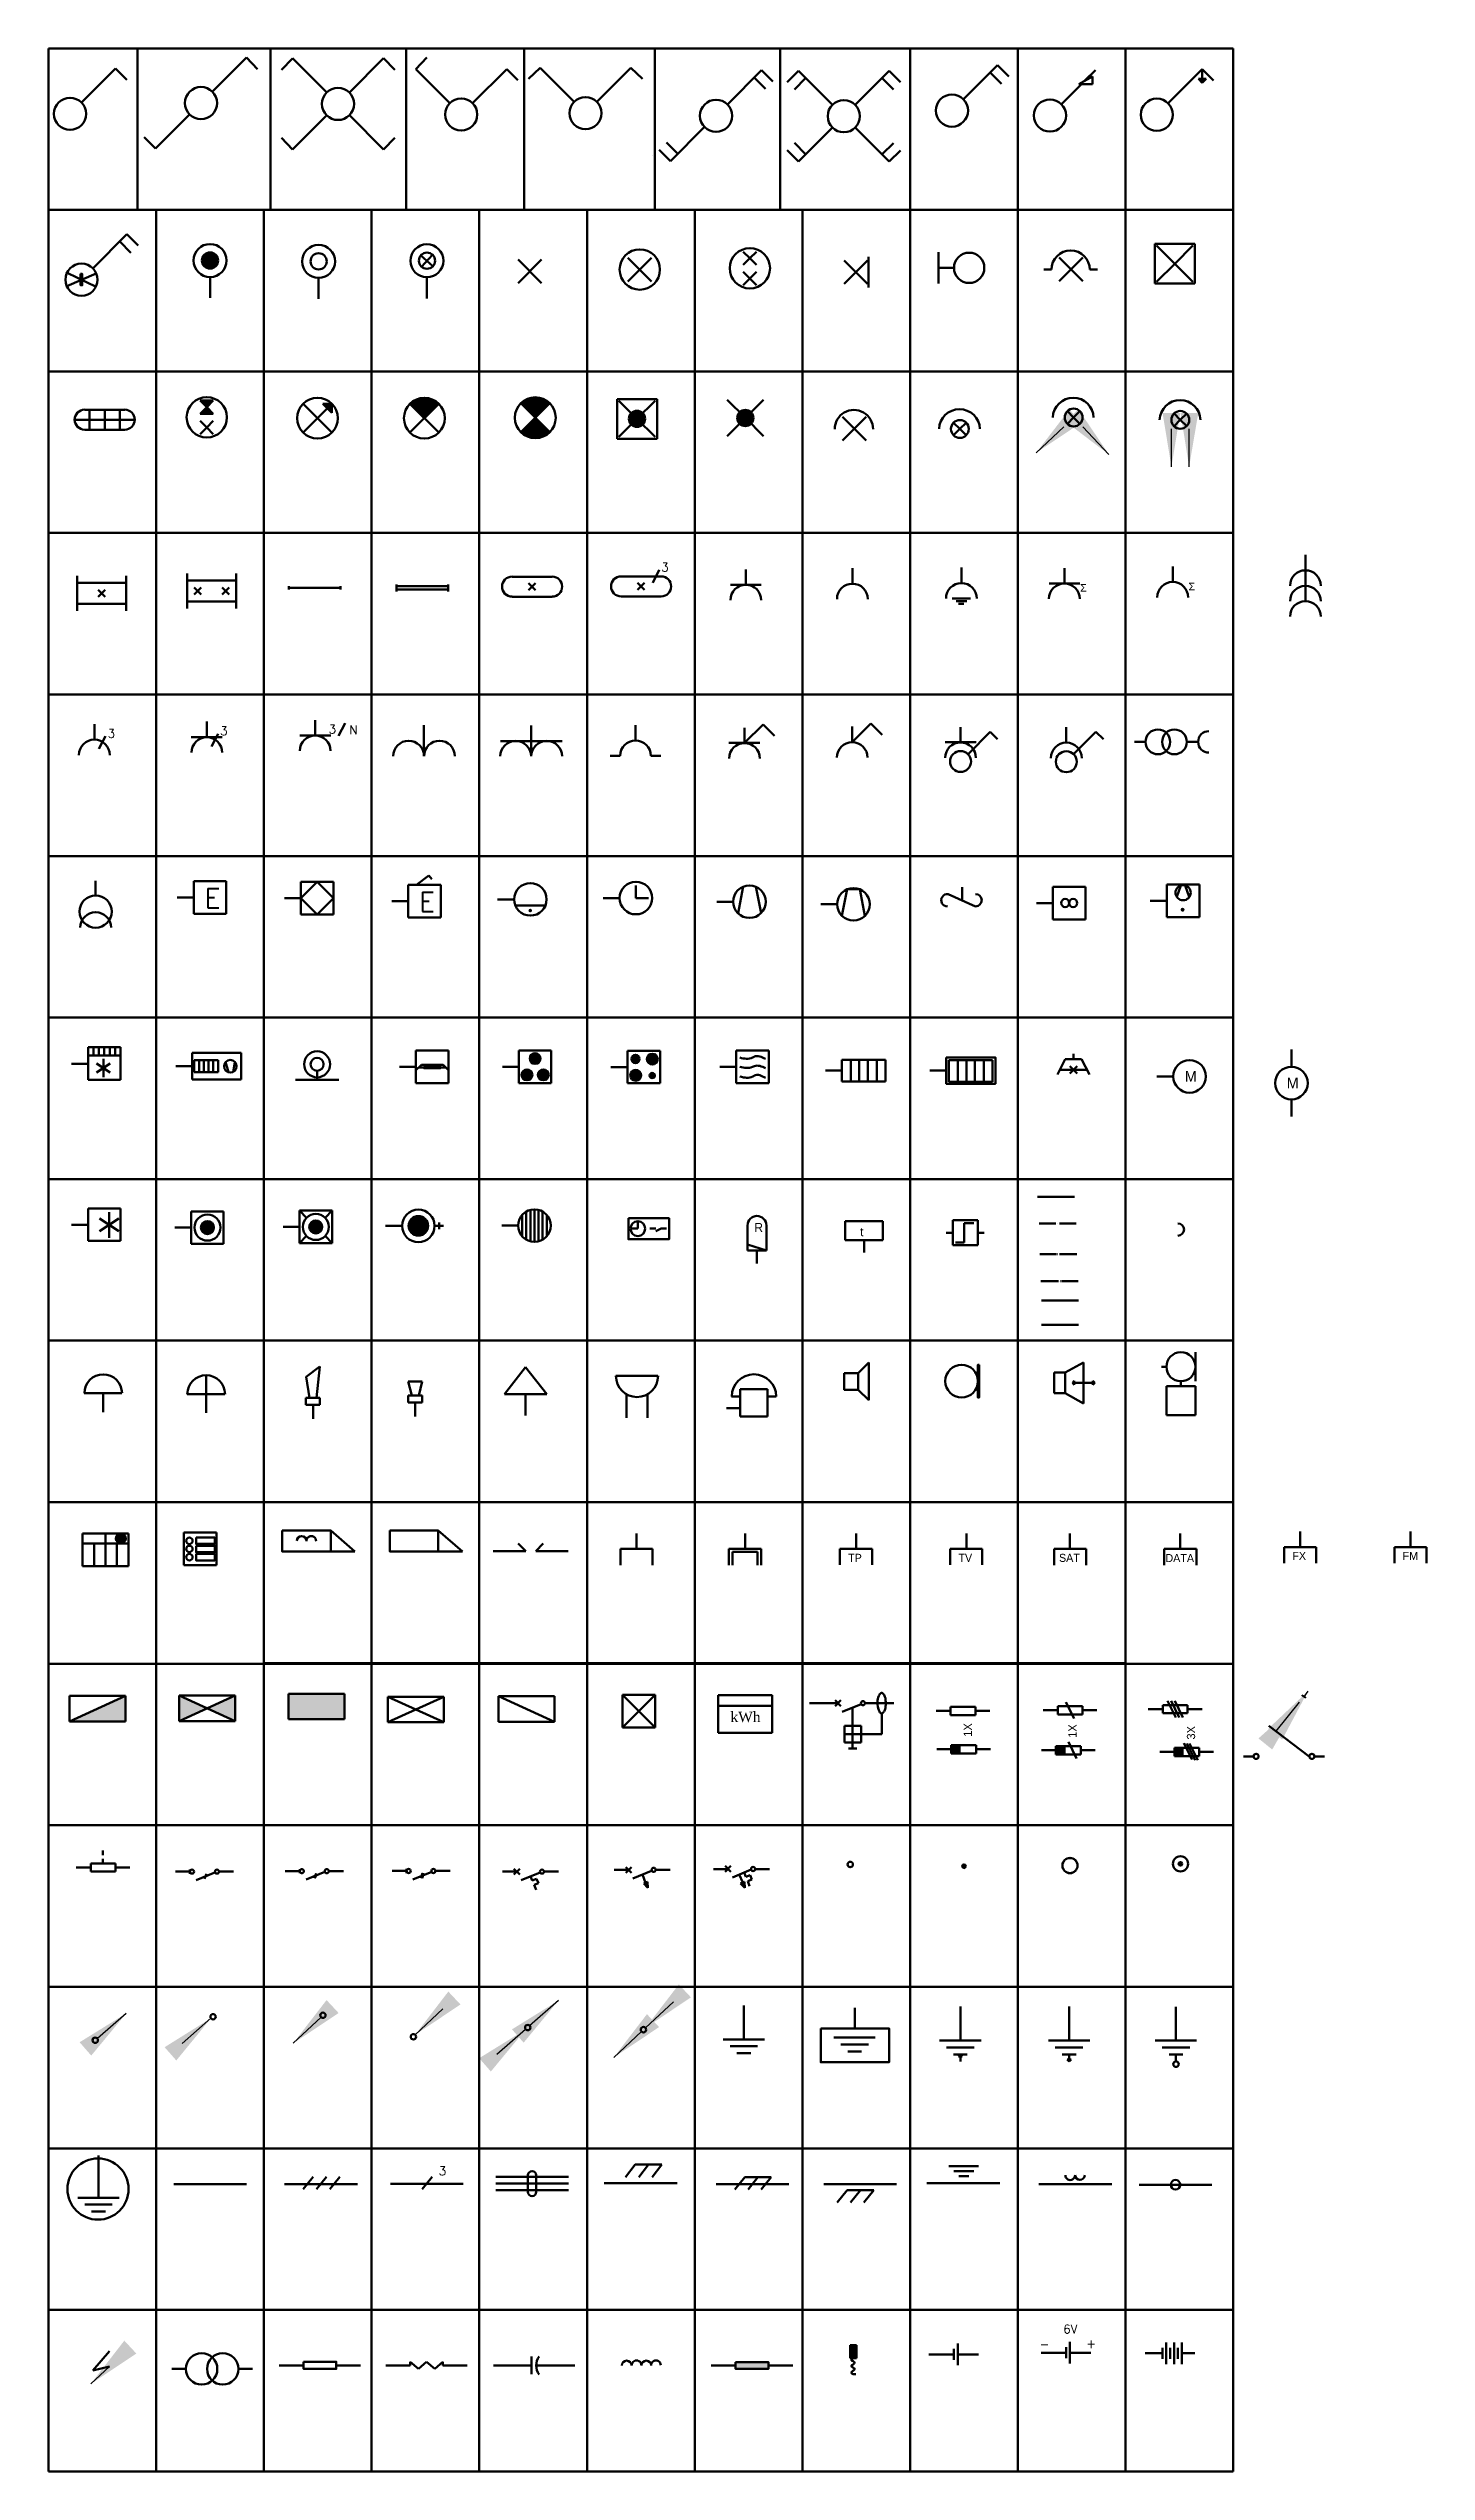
# Model space of a CAD drawing. Header units: millimetres. Extents: x 233498.3 to 233515.2, y 15916.2 to 15927.4.
# Drawn here: x 233508.78 to 233515.18, y 15916.17 to 15927.42 of the extents above; entities that cross this region are included whole.
import ezdxf

# ---------------------------------------------------------------- set-up
doc = ezdxf.new("R2010")
doc.units = ezdxf.units.MM
doc.layers.add('S_2', color=7, linetype='Continuous', lineweight=50)
doc.styles.add('ROMANS', font='romans')
doc.styles.get("Standard").update_dxf_attribs({"font": 'BRLNSR.TTF'})
doc.styles.add('TXT', font='romans.shx')
doc.styles.add('W4MS1', font='w4ms1')
doc.dimstyles.new('ISO-25', dxfattribs={"dimtxt": 0.2, "dimasz": 0.25, "dimexe": 0.25, "dimexo": 0.009, "dimgap": 0.05, "dimtad": 1, "dimzin": 1, "dimdsep": 46, "dimtxsty": 'Standard', "dimblk": 'ARCHTICK', "dimcen": 0.25, "dimclrd": 3, "dimclre": 1, "dimclrt": 2, "dimadec": 0, "dimazin": 0, "dimtfac": 1, "dimtmove": 1, "dimatfit": 3, "dimfxl": 1, "dimarcsym": 0})

msp = doc.modelspace()

# ---------------------------------------------------------------- texts
at = {"layer": 'S_2', "style": 'TXT'}
msp.add_text('*', height=0.151, dxfattribs=at).set_placement((233508.981, 15922.581))
at = {"layer": 'S_2'}
for s, height, p in [('R', 0.0413, (233512.055, 15921.928)), ('FX', 0.0373, (233514.552, 15920.405)), ('FM', 0.0373, (233515.064, 15920.405)), ('TP', 0.0373, (233512.49, 15920.396)), ('TV', 0.0373, (233513.002, 15920.396)), ('SAT', 0.0373, (233513.469, 15920.396)), ('DATA', 0.0373, (233513.963, 15920.395))]:
    msp.add_text(s, height=height, dxfattribs=at).set_placement(p)
at = {"layer": 'S_2', "style": 'W4MS1'}
for s, p in [('1X', (233513.065, 15919.584)), ('1X', (233513.551, 15919.579)), ('3X', (233514.101, 15919.571))]:
    msp.add_text(s, height=0.0384, rotation=89.9999, dxfattribs=at).set_placement(p)
at = {"layer": 'S_2', "ltscale": 0.3, "char_height": 0.04, "attachment_point": 1, "style": 'ROMANS'}
for s, width, insert in [('3', 0.0851, (233511.623, 15925.034)), ('3', 0.0851, (233509.575, 15924.274)), ('3', 0.0851, (233510.079, 15924.282)), ('N', 0.0851, (233510.175, 15924.279)), ('3', 0.0851, (233509.053, 15924.262)), ('3', 0.0851, (233510.59, 15917.588)), ('6V', 0.0886, (233513.489, 15916.854)), ('-', 0.0851, (233513.379, 15916.783)), ('+', 0.0851, (233513.596, 15916.786))]:
    msp.add_mtext_dynamic_manual_height_columns(s, width=width, gutter_width=0.5, heights=[0], dxfattribs=dict(at, insert=insert))
at = {"layer": 'S_2', "attachment_point": 1}
for s, insert, char_height, width in [('{\\fArial|b0|i0|c161|p34;Σ}', (233514.07, 15924.942), 0.03536, 0.0484), ('{\\fArial|b0|i0|c161|p34;Σ}', (233513.567, 15924.936), 0.03536, 0.0484), ('t', (233512.546, 15921.949), 0.0413, 0.05834), ('{\\fTimes New Roman|b0|i0|c0|p18;kWh}', (233511.944, 15919.7), 0.0475, 0.2)]:
    msp.add_mtext(s, dxfattribs=dict(at, insert=insert, char_height=char_height, width=width))
at = {"layer": 'S_2', "attachment_point": 1, "style": 'TXT'}
for s, insert, char_height, width in [('E', (233509.502, 15923.523), 0.0907, 0.00263), ('E', (233510.498, 15923.506), 0.0907, 0.00263), ('*', (233508.988, 15922.02), 0.208, 0.18084)]:
    msp.add_mtext(s, dxfattribs=dict(at, insert=insert, char_height=char_height, width=width))
at = {"layer": 'S_2', "char_height": 0.05, "attachment_point": 1}
for insert in [(233514.053, 15922.675), (233514.526, 15922.644)]:
    msp.add_mtext_dynamic_manual_height_columns('M', width=4.20507, gutter_width=12.5, heights=[0], dxfattribs=dict(at, insert=insert))

# ---------------------------------------------------------------- blocks, each defined once
blk = doc.blocks.new('A$C19B327CB')
for p, q in [((2, 6.17), (8.17, 0)), ((8.17, 6.17), (2, 0))]:
    blk.add_line(p, q)
blk.add_arc((5, 3), 5, 359.99999, 180.00001)
blk = doc.blocks.new('_ArchTick')
at = {"color": 0, "linetype": 'ByBlock', "const_width": 0.15}
blk.add_lwpolyline([(-0.5, -0.5), (0.5, 0.5)], dxfattribs=at)

# ---------------------------------------------------------------- hatches: boundary and pattern name
at = {"layer": 'S_2'}
for points in [[(233514.134, 15927.263), (233514.152, 15927.281), (233514.116, 15927.281)], [(233510.59, 15925.773, 0.414214), (233510.456, 15925.773), (233510.523, 15925.706)], [(233511.105, 15925.775, 0.414214), (233510.971, 15925.775), (233511.038, 15925.708)], [(233511.006, 15923.42, 1), (233511.023, 15923.42, 1)], [(233514.034, 15923.424, 1), (233514.052, 15923.424, 1)], [(233509.546, 15921.948, 1), (233509.486, 15921.948, 1)], [(233510.049, 15921.951, 1), (233509.989, 15921.951, 1)], [(233510.541, 15921.956, 1), (233510.45, 15921.956, 1)], [(233509.137, 15920.505, 1), (233509.092, 15920.505, 1)], [(233513.011, 15918.108), (233513.002, 15918.099), (233513.02, 15918.099)], [(233513.516, 15918.077), (233513.526, 15918.086), (233513.507, 15918.086)], [(233512.499, 15916.699), (233512.529, 15916.699), (233512.529, 15916.759), (233512.499, 15916.759)]]:
    msp.add_hatch(color=256, dxfattribs=at).paths.add_polyline_path(points)
at = {"layer": 'S_2', "ltscale": 2}
h = msp.add_hatch(color=256, dxfattribs=at)
h.dxf.hatch_style = 1
edge = h.paths.add_edge_path()
edge.add_arc((233509.528, 15926.438), 0.0376, 0, 360)
at = {"layer": 'S_2', "ltscale": 0.3}
h = msp.add_hatch(color=256, dxfattribs=at)
h.dxf.hatch_style = 1
h.paths.add_polyline_path([(233508.927, 15926.376), (233508.935, 15926.376), (233508.935, 15926.323), (233508.927, 15926.323)])
h = msp.add_hatch(color=256, dxfattribs=at)
h.dxf.hatch_style = 1
h.paths.add_polyline_path([(233509.482, 15925.788), (233509.513, 15925.757), (233509.543, 15925.788)])
h.paths.add_polyline_path([(233509.482, 15925.726), (233509.543, 15925.726), (233509.513, 15925.757)])
at = {"layer": 'S_2'}
h = msp.add_hatch(color=256, dxfattribs=at)
h.paths.add_polyline_path([(233510.093, 15925.773), (233510.051, 15925.773), (233510.072, 15925.752)])
h.paths.add_polyline_path([(233510.093, 15925.773), (233510.072, 15925.752), (233510.093, 15925.731)])
at = {"layer": 'S_2', "ltscale": 2}
h = msp.add_hatch(color=256, dxfattribs=at)
h.dxf.hatch_style = 1
edge = h.paths.add_edge_path()
edge.add_arc((233511.51, 15925.703), 0.0376, 0, 360)
h = msp.add_hatch(color=256, dxfattribs=at)
h.dxf.hatch_style = 1
edge = h.paths.add_edge_path()
edge.add_arc((233512.013, 15925.707), 0.0376, 0, 360)
at = {"layer": 'S_2', "ltscale": 0.3}
h = msp.add_hatch(color=256, dxfattribs=at)
h.dxf.hatch_style = 1
h.paths.add_polyline_path([(233511.105, 15925.641), (233511.038, 15925.708), (233510.971, 15925.641, 0.414214)])
at = {"layer": 'S_2'}
h = msp.add_hatch(color=256, dxfattribs=at)
h.paths.add_polyline_path([(233511.062, 15922.733, 1), (233511.012, 15922.733, 1)])
h.paths.add_polyline_path([(233511.1, 15922.657, 1), (233511.049, 15922.657, 1)])
h.paths.add_polyline_path([(233511.024, 15922.657, 1), (233510.974, 15922.657, 1)])
h = msp.add_hatch(color=256, dxfattribs=at)
h.paths.add_polyline_path([(233511.522, 15922.731, 1), (233511.484, 15922.731, 1)])
h.paths.add_polyline_path([(233511.606, 15922.73, 1), (233511.555, 15922.73, 1)])
h.paths.add_polyline_path([(233511.594, 15922.654, 1), (233511.569, 15922.654, 1)])
h.paths.add_polyline_path([(233511.529, 15922.655, 1), (233511.479, 15922.655, 1)])
h = msp.add_hatch(color=256, dxfattribs=at)
h.paths.add_polyline_path([(233513.531, 15921.227), (233513.54, 15921.236), (233513.54, 15921.218)])
edge = h.paths.add_edge_path()
edge.add_line((233513.583, 15921.227), (233513.531, 15921.227))
h = msp.add_hatch(color=256, dxfattribs=at)
h.paths.add_polyline_path([(233513.635, 15921.227), (233513.626, 15921.218), (233513.626, 15921.236)])
edge = h.paths.add_edge_path()
edge.add_line((233513.583, 15921.227), (233513.635, 15921.227))
h = msp.add_hatch(color=256, dxfattribs=at)
h.set_gradient(color1=(255, 255, 255))
h.paths.add_polyline_path([(233509.135, 15919.655), (233509.135, 15919.774), (233508.875, 15919.655)])
h = msp.add_hatch(color=256, dxfattribs=at)
h.paths.add_polyline_path([(233509.514, 15919.716), (233509.385, 15919.775), (233509.385, 15919.656)])
h.paths.add_polyline_path([(233509.644, 15919.775), (233509.514, 15919.716), (233509.644, 15919.656)])
at = {"layer": 'S_2', "ltscale": 0.3}
h = msp.add_hatch(color=256, dxfattribs=at)
h.dxf.hatch_style = 1
h.paths.add_polyline_path([(233510.152, 15919.665), (233510.152, 15919.784), (233509.893, 15919.784), (233509.893, 15919.665)])
at = {"layer": 'S_2'}
h = msp.add_hatch(color=256, dxfattribs=at)
h.dxf.hatch_style = 1
h.paths.add_polyline_path([(233512.969, 15919.545), (233512.969, 15919.507), (233513.007, 15919.507), (233513.007, 15919.545)])
h = msp.add_hatch(color=256, dxfattribs=at)
h.dxf.hatch_style = 1
h.paths.add_polyline_path([(233513.455, 15919.541), (233513.455, 15919.502), (233513.494, 15919.502), (233513.494, 15919.541)])
h = msp.add_hatch(color=256, dxfattribs=at)
h.dxf.hatch_style = 1
h.paths.add_polyline_path([(233514.005, 15919.533), (233514.005, 15919.494), (233514.043, 15919.494), (233514.043, 15919.533)])
at = {"layer": 'S_2', "ltscale": 0.3}
h = msp.add_hatch(color=256, dxfattribs=at)
h.dxf.hatch_style = 1
edge = h.paths.add_edge_path()
edge.add_arc((233513.028, 15918.983), 0.00848, 0, 360)
h = msp.add_hatch(color=256, dxfattribs=at)
h.dxf.hatch_style = 1
edge = h.paths.add_edge_path()
edge.add_arc((233514.033, 15918.994), 0.00848, 0, 360)
at = {"layer": 'S_2'}
h = msp.add_hatch(color=256, dxfattribs=at)
h.dxf.hatch_style = 1
h.paths.add_polyline_path([(233511.559, 15918.91), (233511.541, 15918.902), (233511.561, 15918.883)])
h = msp.add_hatch(color=256, dxfattribs=at)
h.dxf.hatch_style = 1
h.paths.add_polyline_path([(233512.011, 15918.883), (233512.009, 15918.91), (233511.991, 15918.903)])
at = {"layer": 'S_2', "ltscale": 0.3}
h = msp.add_hatch(color=256, dxfattribs=at)
h.dxf.hatch_style = 1
h.paths.add_polyline_path([(233511.968, 15916.649), (233512.12, 15916.649), (233512.12, 15916.681), (233511.968, 15916.681)])

# ---------------------------------------------------------------- linework, layer by layer
for p, q in [((233508.778, 15916.173), (233508.778, 15927.423)), ((233509.192, 15927.423), (233509.192, 15926.673)), ((233509.808, 15927.423), (233509.808, 15926.673)), ((233510.439, 15927.423), (233510.439, 15926.673)), ((233510.987, 15927.423), (233510.987, 15926.673)), ((233511.593, 15927.423), (233511.593, 15926.673)), ((233512.175, 15927.423), (233512.175, 15926.673)), ((233513.176, 15927.285), (233513.176, 15927.285)), ((233513.625, 15927.293), (233513.561, 15927.257)), ((233513.561, 15927.257), (233513.625, 15927.257)), ((233513.625, 15927.257), (233513.625, 15927.293)), ((233511.584, 15926.926), (233511.584, 15926.926)), ((233512.233, 15926.923), (233512.233, 15926.923)), ((233510.507, 15926.461), (233510.563, 15926.412)), ((233510.56, 15926.464), (233510.509, 15926.409)), ((233512.584, 15926.455), (233512.584, 15926.312)), ((233512.909, 15926.476), (233512.909, 15926.332)), ((233512.98, 15926.404), (233512.909, 15926.404)), ((233509, 15926.378), (233508.863, 15926.319)), ((233508.864, 15926.381), (233508.999, 15926.316)), ((233508.931, 15926.376), (233508.931, 15926.38)), ((233508.931, 15926.32), (233508.931, 15926.323)), ((233509.482, 15925.788), (233509.543, 15925.788)), ((233509.482, 15925.726), (233509.543, 15925.726)), ((233513.537, 15925.709), (233513.508, 15925.738)), ((233513.537, 15925.709), (233513.566, 15925.738)), ((233514.032, 15925.698), (233514.003, 15925.728)), ((233514.032, 15925.698), (233514.062, 15925.728)), ((233513.009, 15925.656), (233512.979, 15925.685)), ((233513.009, 15925.656), (233512.979, 15925.627)), ((233513.009, 15925.656), (233513.038, 15925.685)), ((233513.009, 15925.656), (233513.038, 15925.627)), ((233513.537, 15925.709), (233513.508, 15925.68)), ((233513.537, 15925.709), (233513.566, 15925.68)), ((233514.032, 15925.698), (233514.003, 15925.669)), ((233514.032, 15925.698), (233514.062, 15925.669)), ((233511.613, 15925.002), (233511.583, 15924.942)), ((233510.155, 15924.29), (233510.125, 15924.231)), ((233510.521, 15924.28), (233510.521, 15924.137)), ((233511.019, 15924.279), (233511.019, 15924.136)), ((233509.043, 15924.23), (233509.012, 15924.171)), ((233509.565, 15924.241), (233509.535, 15924.182)), ((233511.386, 15924.138), (233511.432, 15924.138)), ((233511.575, 15924.138), (233511.62, 15924.138)), ((233510.026, 15923.553), (233509.95, 15923.478)), ((233509.95, 15923.478), (233510.026, 15923.402)), ((233510.101, 15923.478), (233510.026, 15923.553)), ((233510.026, 15923.402), (233510.101, 15923.478)), ((233511.505, 15923.478), (233511.505, 15923.537)), ((233511.564, 15923.478), (233511.505, 15923.478)), ((233510.945, 15923.443), (233511.084, 15923.443)), ((233511.034, 15921.881), (233511.034, 15922.033)), ((233513.455, 15921.967), (233513.377, 15921.967)), ((233513.463, 15921.967), (233513.464, 15921.967)), ((233513.549, 15921.967), (233513.471, 15921.967)), ((233513.458, 15921.825), (233513.38, 15921.825)), ((233513.462, 15921.825), (233513.463, 15921.825)), ((233513.47, 15921.825), (233513.471, 15921.825)), ((233513.552, 15921.825), (233513.475, 15921.825)), ((233513.463, 15921.699), (233513.385, 15921.699)), ((233513.467, 15921.699), (233513.468, 15921.699)), ((233513.471, 15921.699), (233513.472, 15921.699)), ((233513.475, 15921.699), (233513.476, 15921.699)), ((233513.558, 15921.699), (233513.48, 15921.699)), ((233514.103, 15921.235), (233514.103, 15921.37)), ((233510.481, 15921.234), (233510.448, 15921.234)), ((233510.448, 15921.234), (233510.481, 15921.234)), ((233510.464, 15921.169), (233510.448, 15921.234)), ((233510.481, 15921.234), (233510.513, 15921.234)), ((233510.497, 15921.169), (233510.513, 15921.234)), ((233510.481, 15921.169), (233510.448, 15921.169)), ((233510.481, 15921.169), (233510.513, 15921.169)), ((233511.461, 15921.175), (233511.461, 15921.064)), ((233511.558, 15921.175), (233511.558, 15921.064)), ((233511.949, 15921.164), (233511.989, 15921.164)), ((233511.989, 15921.198), (233512.116, 15921.198)), ((233512.156, 15921.164), (233512.116, 15921.164)), ((233511.443, 15919.779), (233511.594, 15919.627)), ((233511.594, 15919.779), (233511.443, 15919.627)), ((233514.596, 15919.777), (233514.615, 15919.764)), ((233509.031, 15919.035), (233509.031, 15919.056)), ((233509.031, 15918.996), (233509.031, 15919.017)), ((233508.984, 15916.641), (233509.061, 15916.731)), ((233509.061, 15916.66), (233508.984, 15916.641)), ((233509.849, 15916.665), (233509.962, 15916.665)), ((233510.114, 15916.665), (233510.227, 15916.665)), ((233510.344, 15916.665), (233510.457, 15916.665)), ((233510.457, 15916.682), (233510.495, 15916.649)), ((233510.457, 15916.682), (233510.457, 15916.665)), ((233510.495, 15916.649), (233510.533, 15916.682)), ((233510.533, 15916.682), (233510.571, 15916.649)), ((233510.571, 15916.649), (233510.609, 15916.682)), ((233510.609, 15916.682), (233510.609, 15916.665)), ((233510.609, 15916.665), (233510.721, 15916.665)), ((233510.844, 15916.665), (233511.021, 15916.665)), ((233511.021, 15916.665), (233511.021, 15916.707)), ((233511.021, 15916.624), (233511.021, 15916.665)), ((233511.044, 15916.665), (233511.221, 15916.665)), ((233511.855, 15916.665), (233511.968, 15916.665)), ((233512.12, 15916.665), (233512.233, 15916.665))]:
    msp.add_line(p, q, dxfattribs=at)
at = {"layer": 'S_2', "ltscale": 2}
for p, q in [((233508.778, 15927.423), (233509.278, 15927.423)), ((233509.278, 15927.423), (233509.778, 15927.423)), ((233509.778, 15927.423), (233510.278, 15927.423)), ((233510.278, 15927.423), (233510.778, 15927.423)), ((233510.778, 15927.423), (233511.278, 15927.423)), ((233511.278, 15927.423), (233511.778, 15927.423)), ((233511.278, 15927.423), (233511.778, 15927.423)), ((233511.778, 15927.423), (233512.278, 15927.423)), ((233512.278, 15927.423), (233512.778, 15927.423)), ((233512.778, 15927.423), (233512.778, 15922.173)), ((233512.778, 15927.423), (233513.278, 15927.423)), ((233513.278, 15927.423), (233513.278, 15922.173)), ((233513.278, 15927.423), (233513.778, 15927.423)), ((233513.778, 15927.423), (233513.778, 15921.423)), ((233513.778, 15927.423), (233514.278, 15927.423)), ((233514.278, 15916.173), (233514.278, 15927.423)), ((233508.778, 15926.673), (233514.278, 15926.673)), ((233509.278, 15926.673), (233509.278, 15922.173)), ((233509.778, 15926.673), (233509.778, 15921.423)), ((233510.278, 15926.673), (233510.278, 15922.173)), ((233510.778, 15926.673), (233510.778, 15922.173)), ((233511.278, 15926.673), (233511.278, 15922.173)), ((233511.778, 15926.673), (233511.778, 15922.173)), ((233512.278, 15926.673), (233512.278, 15922.173)), ((233508.778, 15925.923), (233514.278, 15925.923)), ((233508.778, 15925.173), (233514.278, 15925.173)), ((233512.778, 15925.173), (233512.778, 15921.423)), ((233513.278, 15925.173), (233513.278, 15921.423)), ((233513.778, 15925.173), (233513.778, 15922.173)), ((233508.778, 15924.423), (233514.278, 15924.423)), ((233508.778, 15923.673), (233514.278, 15923.673)), ((233508.778, 15922.923), (233514.278, 15922.923)), ((233508.778, 15922.173), (233509.278, 15922.173)), ((233509.278, 15922.173), (233509.778, 15922.173)), ((233509.278, 15922.173), (233509.278, 15921.423)), ((233509.778, 15922.173), (233510.278, 15922.173)), ((233510.278, 15922.173), (233510.778, 15922.173)), ((233510.278, 15922.173), (233510.278, 15921.423)), ((233510.778, 15922.173), (233511.278, 15922.173)), ((233510.778, 15922.173), (233510.778, 15921.423)), ((233511.278, 15922.173), (233511.778, 15922.173)), ((233511.278, 15922.173), (233511.278, 15921.423)), ((233511.778, 15922.173), (233512.278, 15922.173)), ((233511.778, 15922.173), (233511.778, 15921.423)), ((233512.278, 15922.173), (233512.778, 15922.173)), ((233512.278, 15921.423), (233512.278, 15922.173)), ((233512.778, 15922.173), (233513.278, 15922.173)), ((233513.278, 15922.173), (233513.778, 15922.173)), ((233513.778, 15922.173), (233514.278, 15922.173)), ((233508.778, 15921.423), (233509.278, 15921.423)), ((233508.778, 15921.423), (233514.278, 15921.423)), ((233509.278, 15921.423), (233509.278, 15917.673)), ((233509.778, 15921.423), (233509.778, 15917.673)), ((233510.278, 15921.423), (233510.278, 15916.173)), ((233510.778, 15921.423), (233510.778, 15916.173)), ((233511.278, 15921.423), (233511.278, 15916.173)), ((233511.778, 15921.423), (233511.778, 15916.173)), ((233512.278, 15921.423), (233512.278, 15916.173)), ((233512.778, 15921.423), (233512.778, 15917.673)), ((233513.278, 15921.423), (233513.278, 15917.673)), ((233513.778, 15921.423), (233514.278, 15921.423)), ((233513.778, 15921.423), (233513.778, 15917.673)), ((233508.778, 15920.673), (233514.278, 15920.673)), ((233512.778, 15920.673), (233512.778, 15916.173)), ((233513.278, 15920.673), (233513.278, 15916.173)), ((233513.778, 15920.673), (233513.778, 15916.173)), ((233508.778, 15919.923), (233509.278, 15919.923)), ((233508.778, 15919.923), (233514.278, 15919.923)), ((233509.278, 15919.923), (233509.778, 15919.923)), ((233509.278, 15919.923), (233509.278, 15916.173)), ((233509.778, 15919.923), (233510.278, 15919.923)), ((233509.778, 15919.923), (233509.778, 15916.173)), ((233509.779, 15919.925), (233510.279, 15919.925)), ((233510.278, 15919.923), (233510.778, 15919.923)), ((233510.279, 15919.925), (233510.779, 15919.925)), ((233510.778, 15919.923), (233511.278, 15919.923)), ((233510.779, 15919.925), (233511.279, 15919.925)), ((233511.278, 15919.923), (233511.778, 15919.923)), ((233511.279, 15919.925), (233511.779, 15919.925)), ((233511.279, 15919.925), (233511.779, 15919.925)), ((233511.778, 15919.923), (233512.278, 15919.923)), ((233511.779, 15919.925), (233512.279, 15919.925)), ((233512.278, 15919.923), (233512.778, 15919.923)), ((233512.279, 15919.925), (233512.779, 15919.925)), ((233512.778, 15919.923), (233513.278, 15919.923)), ((233512.779, 15919.925), (233513.279, 15919.925)), ((233513.278, 15919.923), (233513.778, 15919.923)), ((233513.279, 15919.925), (233513.779, 15919.925)), ((233513.778, 15919.923), (233514.278, 15919.923)), ((233508.778, 15919.173), (233509.278, 15919.173)), ((233508.778, 15919.173), (233509.278, 15919.173)), ((233508.778, 15919.173), (233514.278, 15919.173)), ((233509.278, 15919.173), (233509.778, 15919.173)), ((233509.778, 15919.173), (233510.278, 15919.173)), ((233510.278, 15919.173), (233510.778, 15919.173)), ((233510.778, 15919.173), (233511.278, 15919.173)), ((233511.278, 15919.173), (233511.778, 15919.173)), ((233511.778, 15919.173), (233512.278, 15919.173)), ((233512.278, 15919.173), (233512.778, 15919.173)), ((233512.778, 15919.173), (233513.278, 15919.173)), ((233513.278, 15919.173), (233513.778, 15919.173)), ((233513.778, 15919.173), (233514.278, 15919.173)), ((233514.278, 15918.423), (233514.278, 15919.173)), ((233508.778, 15918.423), (233509.278, 15918.423)), ((233508.778, 15918.423), (233514.278, 15918.423)), ((233514.278, 15917.673), (233514.278, 15918.423)), ((233508.778, 15917.673), (233514.278, 15917.673)), ((233514.278, 15916.923), (233514.278, 15917.673)), ((233510.007, 15917.541), (233509.961, 15917.483)), ((233510.068, 15917.541), (233510.022, 15917.483)), ((233510.13, 15917.541), (233510.084, 15917.483)), ((233510.559, 15917.541), (233510.513, 15917.483)), ((233510.854, 15917.541), (233511.192, 15917.541)), ((233511.502, 15917.598), (233511.456, 15917.54)), ((233511.502, 15917.598), (233511.626, 15917.598)), ((233511.564, 15917.598), (233511.518, 15917.54)), ((233511.626, 15917.598), (233511.58, 15917.54)), ((233512.01, 15917.54), (233511.964, 15917.482)), ((233512.01, 15917.54), (233512.133, 15917.54)), ((233512.071, 15917.54), (233512.026, 15917.482)), ((233512.133, 15917.54), (233512.087, 15917.482)), ((233509.36, 15917.507), (233509.698, 15917.507)), ((233509.874, 15917.507), (233510.212, 15917.507)), ((233510.365, 15917.508), (233510.703, 15917.508)), ((233510.854, 15917.51), (233511.192, 15917.51)), ((233510.854, 15917.479), (233511.192, 15917.479)), ((233511.357, 15917.511), (233511.696, 15917.511)), ((233511.877, 15917.506), (233512.215, 15917.506)), ((233512.377, 15917.506), (233512.715, 15917.506)), ((233512.485, 15917.479), (233512.44, 15917.421)), ((233512.485, 15917.479), (233512.609, 15917.479)), ((233512.547, 15917.479), (233512.501, 15917.421)), ((233512.609, 15917.479), (233512.563, 15917.421)), ((233512.856, 15917.511), (233513.194, 15917.511)), ((233513.376, 15917.506), (233513.714, 15917.506)), ((233513.841, 15917.504), (233514.179, 15917.504)), ((233508.778, 15916.923), (233509.278, 15916.923)), ((233509.278, 15916.923), (233509.778, 15916.923)), ((233509.778, 15916.923), (233510.278, 15916.923)), ((233510.278, 15916.923), (233510.778, 15916.923)), ((233510.778, 15916.923), (233511.278, 15916.923)), ((233511.278, 15916.923), (233511.778, 15916.923)), ((233511.778, 15916.923), (233512.278, 15916.923)), ((233512.278, 15916.923), (233512.778, 15916.923)), ((233512.778, 15916.923), (233513.278, 15916.923)), ((233513.278, 15916.923), (233513.778, 15916.923)), ((233513.778, 15916.923), (233514.278, 15916.923)), ((233508.778, 15916.173), (233509.278, 15916.173)), ((233508.778, 15916.173), (233509.278, 15916.173)), ((233509.278, 15916.173), (233509.778, 15916.173)), ((233509.778, 15916.173), (233510.278, 15916.173)), ((233510.278, 15916.173), (233510.778, 15916.173)), ((233510.778, 15916.173), (233511.278, 15916.173)), ((233511.278, 15916.173), (233511.778, 15916.173)), ((233511.778, 15916.173), (233512.278, 15916.173)), ((233512.278, 15916.173), (233512.778, 15916.173)), ((233512.778, 15916.173), (233513.278, 15916.173)), ((233513.278, 15916.173), (233513.778, 15916.173)), ((233513.778, 15916.173), (233514.278, 15916.173))]:
    msp.add_line(p, q, dxfattribs=at)
at = {"layer": 'S_2'}
for p, q in [((233508.931, 15927.172), (233509.089, 15927.33)), ((233509.089, 15927.33), (233509.142, 15927.277)), ((233509.538, 15927.221), (233509.697, 15927.38)), ((233509.697, 15927.38), (233509.749, 15927.327)), ((233509.911, 15927.376), (233509.859, 15927.324)), ((233509.911, 15927.377), (233510.07, 15927.218)), ((233510.175, 15927.218), (233510.334, 15927.377)), ((233510.334, 15927.377), (233510.386, 15927.324)), ((233510.535, 15927.38), (233510.483, 15927.327)), ((233510.483, 15927.327), (233510.641, 15927.169)), ((233510.746, 15927.169), (233510.905, 15927.327)), ((233510.905, 15927.327), (233510.957, 15927.275)), ((233511.06, 15927.333), (233511.007, 15927.281)), ((233511.06, 15927.333), (233511.218, 15927.175)), ((233511.324, 15927.175), (233511.482, 15927.333)), ((233511.482, 15927.333), (233511.535, 15927.281)), ((233511.93, 15927.163), (233512.088, 15927.322)), ((233512.088, 15927.322), (233512.141, 15927.269)), ((233512.259, 15927.319), (233512.207, 15927.266)), ((233512.259, 15927.319), (233512.418, 15927.161)), ((233512.523, 15927.161), (233512.681, 15927.319)), ((233512.681, 15927.319), (233512.734, 15927.266)), ((233513.025, 15927.187), (233513.183, 15927.345)), ((233513.149, 15927.311), (233513.202, 15927.258)), ((233513.183, 15927.345), (233513.236, 15927.292)), ((233513.589, 15927.273), (233513.638, 15927.322)), ((233513.976, 15927.168), (233514.134, 15927.326)), ((233514.134, 15927.326), (233514.187, 15927.273)), ((233514.134, 15927.326), (233514.134, 15927.263)), ((233512.054, 15927.288), (233512.107, 15927.235)), ((233512.293, 15927.285), (233512.241, 15927.232)), ((233512.648, 15927.285), (233512.7, 15927.232)), ((233513.48, 15927.164), (233513.573, 15927.257)), ((233514.134, 15927.263), (233514.116, 15927.281)), ((233514.116, 15927.281), (233514.152, 15927.281)), ((233514.134, 15927.263), (233514.152, 15927.281)), ((233509.275, 15926.958), (233509.433, 15927.116)), ((233509.911, 15926.954), (233510.07, 15927.113)), ((233510.175, 15927.113), (233510.334, 15926.954)), ((233509.222, 15927.01), (233509.275, 15926.958)), ((233509.859, 15927.007), (233509.911, 15926.954)), ((233510.386, 15927.007), (233510.334, 15926.954)), ((233511.647, 15926.986), (233511.7, 15926.933)), ((233511.666, 15926.899), (233511.824, 15927.058)), ((233512.241, 15926.984), (233512.293, 15926.931)), ((233512.259, 15926.897), (233512.418, 15927.055)), ((233512.523, 15927.055), (233512.681, 15926.897)), ((233512.7, 15926.983), (233512.648, 15926.931)), ((233511.613, 15926.952), (233511.666, 15926.899)), ((233512.207, 15926.95), (233512.259, 15926.897)), ((233512.734, 15926.949), (233512.681, 15926.897)), ((233508.984, 15926.401), (233509.142, 15926.56)), ((233509.109, 15926.526), (233509.161, 15926.473)), ((233509.142, 15926.56), (233509.195, 15926.507)), ((233513.914, 15926.516), (233513.914, 15926.331)), ((233514.099, 15926.516), (233513.914, 15926.516)), ((233514.099, 15926.331), (233514.099, 15926.516)), ((233510.958, 15926.443), (233511.067, 15926.333)), ((233511.067, 15926.443), (233510.958, 15926.333)), ((233511.468, 15926.45), (233511.578, 15926.341)), ((233511.578, 15926.45), (233511.468, 15926.341)), ((233512.034, 15926.449), (233512.003, 15926.479)), ((233512.034, 15926.449), (233512.003, 15926.418)), ((233512.034, 15926.449), (233512.065, 15926.479)), ((233512.034, 15926.449), (233512.065, 15926.418)), ((233512.471, 15926.438), (233512.58, 15926.329)), ((233512.58, 15926.438), (233512.471, 15926.329)), ((233513.47, 15926.452), (233513.579, 15926.342)), ((233513.579, 15926.452), (233513.47, 15926.342)), ((233514.006, 15926.423), (233513.922, 15926.508)), ((233514.006, 15926.423), (233513.922, 15926.339)), ((233514.006, 15926.423), (233514.09, 15926.508)), ((233514.006, 15926.423), (233514.09, 15926.339)), ((233509.528, 15926.264), (233509.528, 15926.362)), ((233510.032, 15926.26), (233510.032, 15926.357)), ((233510.535, 15926.262), (233510.535, 15926.36)), ((233512.034, 15926.354), (233512.003, 15926.385)), ((233512.034, 15926.354), (233512.003, 15926.324)), ((233512.034, 15926.354), (233512.065, 15926.385)), ((233512.034, 15926.354), (233512.065, 15926.324)), ((233513.434, 15926.396), (233513.398, 15926.396)), ((233513.612, 15926.396), (233513.647, 15926.396)), ((233513.914, 15926.331), (233514.099, 15926.331)), ((233508.946, 15925.745), (233509.132, 15925.745)), ((233508.969, 15925.652), (233508.969, 15925.745)), ((233509.039, 15925.745), (233509.039, 15925.652)), ((233509.109, 15925.745), (233509.109, 15925.652)), ((233509.513, 15925.757), (233509.482, 15925.788)), ((233509.513, 15925.757), (233509.482, 15925.726)), ((233509.513, 15925.757), (233509.543, 15925.788)), ((233509.513, 15925.757), (233509.543, 15925.726)), ((233509.96, 15925.773), (233510.093, 15925.639)), ((233509.96, 15925.639), (233510.093, 15925.773)), ((233510.093, 15925.773), (233510.051, 15925.773)), ((233510.051, 15925.773), (233510.093, 15925.731)), ((233510.093, 15925.773), (233510.093, 15925.731)), ((233510.456, 15925.773), (233510.59, 15925.639)), ((233510.456, 15925.639), (233510.59, 15925.773)), ((233510.971, 15925.775), (233511.105, 15925.641)), ((233510.971, 15925.641), (233511.105, 15925.775)), ((233511.418, 15925.795), (233511.418, 15925.61)), ((233511.603, 15925.795), (233511.418, 15925.795)), ((233511.51, 15925.703), (233511.426, 15925.787)), ((233511.51, 15925.703), (233511.594, 15925.787)), ((233511.603, 15925.61), (233511.603, 15925.795)), ((233512.013, 15925.707), (233511.929, 15925.791)), ((233512.013, 15925.707), (233512.097, 15925.791)), ((233508.899, 15925.699), (233509.178, 15925.699)), ((233509.132, 15925.652), (233508.946, 15925.652)), ((233509.513, 15925.663), (233509.482, 15925.694)), ((233509.513, 15925.663), (233509.482, 15925.632)), ((233509.513, 15925.663), (233509.543, 15925.694)), ((233509.513, 15925.663), (233509.543, 15925.632)), ((233511.51, 15925.703), (233511.426, 15925.619)), ((233511.51, 15925.703), (233511.594, 15925.619)), ((233512.013, 15925.707), (233511.929, 15925.623)), ((233512.013, 15925.707), (233512.097, 15925.623)), ((233511.418, 15925.61), (233511.603, 15925.61)), ((233514.613, 15925.071), (233514.613, 15924.999)), ((233508.911, 15924.974), (233508.911, 15924.811)), ((233508.911, 15924.941), (233509.138, 15924.941)), ((233509.138, 15924.941), (233509.138, 15924.974)), ((233509.138, 15924.941), (233509.138, 15924.811)), ((233509.422, 15924.985), (233509.422, 15924.823)), ((233509.422, 15924.953), (233509.649, 15924.953)), ((233509.649, 15924.953), (233509.649, 15924.985)), ((233509.649, 15924.953), (233509.649, 15924.823)), ((233510.93, 15924.97), (233511.116, 15924.97)), ((233511.039, 15924.907), (233511.007, 15924.94)), ((233511.007, 15924.907), (233511.039, 15924.94)), ((233511.436, 15924.971), (233511.622, 15924.971)), ((233511.545, 15924.909), (233511.513, 15924.941)), ((233511.513, 15924.909), (233511.545, 15924.941)), ((233512.015, 15925.004), (233512.015, 15924.932)), ((233512.51, 15925.009), (233512.51, 15924.938)), ((233513.016, 15925.012), (233513.016, 15924.941)), ((233513.494, 15924.939), (233513.423, 15924.939)), ((233513.494, 15925.01), (233513.494, 15924.939)), ((233513.494, 15924.939), (233513.566, 15924.939)), ((233513.997, 15925.017), (233513.997, 15924.945)), ((233514.613, 15924.999), (233514.613, 15924.928)), ((233509.138, 15924.844), (233508.911, 15924.844)), ((233509.041, 15924.876), (233509.008, 15924.909)), ((233509.008, 15924.876), (233509.041, 15924.909)), ((233509.649, 15924.855), (233509.422, 15924.855)), ((233509.487, 15924.888), (233509.454, 15924.92)), ((233509.454, 15924.888), (233509.487, 15924.92)), ((233509.617, 15924.888), (233509.584, 15924.92)), ((233509.584, 15924.888), (233509.617, 15924.92)), ((233509.894, 15924.918), (233509.894, 15924.926)), ((233509.894, 15924.918), (233510.054, 15924.918)), ((233509.894, 15924.918), (233509.894, 15924.91)), ((233510.054, 15924.918), (233510.134, 15924.918)), ((233510.134, 15924.918), (233510.134, 15924.926)), ((233510.134, 15924.918), (233510.134, 15924.91)), ((233510.394, 15924.926), (233510.394, 15924.934)), ((233510.394, 15924.926), (233510.554, 15924.926)), ((233510.394, 15924.926), (233510.394, 15924.918)), ((233510.394, 15924.91), (233510.394, 15924.918)), ((233510.394, 15924.91), (233510.554, 15924.91)), ((233510.394, 15924.91), (233510.394, 15924.902)), ((233510.554, 15924.926), (233510.634, 15924.926)), ((233510.554, 15924.91), (233510.634, 15924.91)), ((233510.634, 15924.926), (233510.634, 15924.934)), ((233510.634, 15924.926), (233510.634, 15924.918)), ((233510.634, 15924.91), (233510.634, 15924.918)), ((233510.634, 15924.91), (233510.634, 15924.902)), ((233511.116, 15924.877), (233510.93, 15924.877)), ((233511.622, 15924.878), (233511.436, 15924.878)), ((233512.015, 15924.932), (233511.944, 15924.932)), ((233512.015, 15924.932), (233512.087, 15924.932)), ((233513.058, 15924.869), (233512.973, 15924.869)), ((233513.016, 15924.857), (233512.991, 15924.857)), ((233513.016, 15924.844), (233513.003, 15924.844)), ((233513.016, 15924.857), (233513.041, 15924.857)), ((233513.016, 15924.844), (233513.028, 15924.844)), ((233514.613, 15924.928), (233514.613, 15924.856)), ((233508.991, 15924.285), (233508.991, 15924.213)), ((233509.513, 15924.297), (233509.513, 15924.225)), ((233510.016, 15924.304), (233510.016, 15924.233)), ((233511.503, 15924.281), (233511.503, 15924.21)), ((233512.009, 15924.198), (233512.096, 15924.284)), ((233512.009, 15924.269), (233512.009, 15924.198)), ((233512.096, 15924.284), (233512.148, 15924.231)), ((233512.509, 15924.202), (233512.596, 15924.289)), ((233512.509, 15924.274), (233512.509, 15924.202)), ((233512.596, 15924.289), (233512.648, 15924.236)), ((233513.012, 15924.272), (233513.012, 15924.201)), ((233513.503, 15924.271), (233513.503, 15924.2)), ((233509.513, 15924.225), (233509.441, 15924.225)), ((233509.513, 15924.225), (233509.585, 15924.225)), ((233510.016, 15924.233), (233509.945, 15924.233)), ((233510.016, 15924.233), (233510.088, 15924.233)), ((233510.947, 15924.207), (233510.876, 15924.207)), ((233510.947, 15924.207), (233511.019, 15924.207)), ((233511.091, 15924.207), (233511.019, 15924.207)), ((233511.091, 15924.207), (233511.162, 15924.207)), ((233512.009, 15924.198), (233511.937, 15924.198)), ((233512.009, 15924.198), (233512.08, 15924.198)), ((233513.012, 15924.201), (233512.941, 15924.201)), ((233513.012, 15924.201), (233513.084, 15924.201)), ((233513.047, 15924.146), (233513.15, 15924.25)), ((233513.15, 15924.25), (233513.184, 15924.215)), ((233513.537, 15924.146), (233513.64, 15924.249)), ((233513.64, 15924.249), (233513.675, 15924.215)), ((233513.871, 15924.203), (233513.819, 15924.203)), ((233514.063, 15924.203), (233514.114, 15924.203)), ((233508.997, 15923.558), (233508.997, 15923.49)), ((233509.452, 15923.481), (233509.376, 15923.481)), ((233509.452, 15923.556), (233509.603, 15923.556)), ((233509.452, 15923.405), (233509.452, 15923.556)), ((233509.452, 15923.481), (233509.452, 15923.518)), ((233509.452, 15923.481), (233509.452, 15923.481)), ((233509.503, 15923.556), (233509.477, 15923.556)), ((233509.553, 15923.556), (233509.578, 15923.556)), ((233509.603, 15923.556), (233509.603, 15923.405)), ((233509.95, 15923.478), (233509.874, 15923.478)), ((233509.95, 15923.553), (233510.101, 15923.553)), ((233509.95, 15923.402), (233509.95, 15923.553)), ((233509.95, 15923.478), (233509.95, 15923.516)), ((233509.95, 15923.478), (233509.95, 15923.478)), ((233510, 15923.553), (233509.975, 15923.553)), ((233510.051, 15923.553), (233510.076, 15923.553)), ((233510.101, 15923.553), (233510.101, 15923.402)), ((233510.448, 15923.539), (233510.599, 15923.539)), ((233510.448, 15923.388), (233510.448, 15923.539)), ((233510.448, 15923.463), (233510.448, 15923.501)), ((233510.498, 15923.539), (233510.473, 15923.539)), ((233510.486, 15923.539), (233510.544, 15923.583)), ((233510.544, 15923.583), (233510.557, 15923.565)), ((233510.549, 15923.539), (233510.574, 15923.539)), ((233510.599, 15923.539), (233510.599, 15923.388)), ((233511.429, 15923.478), (233511.353, 15923.478)), ((233511.429, 15923.478), (233511.429, 15923.478)), ((233512.955, 15923.496), (233513.082, 15923.439)), ((233513.02, 15923.528), (233513.02, 15923.468)), ((233513.441, 15923.53), (233513.592, 15923.53)), ((233513.441, 15923.379), (233513.441, 15923.53)), ((233513.441, 15923.455), (233513.441, 15923.492)), ((233513.491, 15923.53), (233513.466, 15923.53)), ((233513.542, 15923.53), (233513.567, 15923.53)), ((233513.592, 15923.53), (233513.592, 15923.379)), ((233513.969, 15923.541), (233514.121, 15923.541)), ((233513.969, 15923.39), (233513.969, 15923.541)), ((233513.969, 15923.465), (233513.969, 15923.503)), ((233514.02, 15923.541), (233513.995, 15923.541)), ((233514.035, 15923.537), (233514.016, 15923.483)), ((233514.074, 15923.483), (233514.054, 15923.537)), ((233514.07, 15923.541), (233514.095, 15923.541)), ((233514.121, 15923.541), (233514.121, 15923.39)), ((233509.603, 15923.405), (233509.452, 15923.405)), ((233510.101, 15923.402), (233509.95, 15923.402)), ((233510.448, 15923.463), (233510.372, 15923.463)), ((233510.448, 15923.463), (233510.448, 15923.463)), ((233510.599, 15923.388), (233510.448, 15923.388)), ((233510.939, 15923.472), (233510.863, 15923.472)), ((233510.939, 15923.472), (233510.939, 15923.472)), ((233511.957, 15923.461), (233511.88, 15923.461)), ((233511.957, 15923.461), (233511.957, 15923.461)), ((233512.439, 15923.449), (233512.363, 15923.449)), ((233512.439, 15923.449), (233512.439, 15923.449)), ((233513.441, 15923.455), (233513.364, 15923.455)), ((233513.441, 15923.455), (233513.441, 15923.455)), ((233513.592, 15923.379), (233513.441, 15923.379)), ((233513.969, 15923.465), (233513.893, 15923.465)), ((233513.969, 15923.465), (233513.969, 15923.465)), ((233514.121, 15923.39), (233513.969, 15923.39)), ((233514.121, 15923.39), (233513.969, 15923.39)), ((233508.962, 15922.709), (233508.885, 15922.709)), ((233508.962, 15922.785), (233509.113, 15922.785)), ((233508.962, 15922.634), (233508.962, 15922.785)), ((233508.962, 15922.709), (233508.962, 15922.747)), ((233508.962, 15922.747), (233509.113, 15922.747)), ((233508.962, 15922.709), (233508.962, 15922.709)), ((233509.012, 15922.785), (233508.987, 15922.785)), ((233508.987, 15922.785), (233508.987, 15922.747)), ((233509.012, 15922.747), (233509.012, 15922.785)), ((233509.088, 15922.747), (233509.012, 15922.747)), ((233509.037, 15922.785), (233509.037, 15922.747)), ((233509.037, 15922.747), (233509.063, 15922.747)), ((233509.063, 15922.747), (233509.063, 15922.785)), ((233509.063, 15922.785), (233509.088, 15922.785)), ((233509.088, 15922.785), (233509.088, 15922.747)), ((233509.113, 15922.785), (233509.113, 15922.634)), ((233509.445, 15922.698), (233509.369, 15922.698)), ((233509.445, 15922.759), (233509.673, 15922.759)), ((233509.445, 15922.636), (233509.445, 15922.759)), ((233509.455, 15922.697), (233509.455, 15922.725)), ((233509.565, 15922.725), (233509.455, 15922.725)), ((233509.455, 15922.697), (233509.455, 15922.697)), ((233509.455, 15922.697), (233509.455, 15922.67)), ((233509.477, 15922.67), (233509.477, 15922.725)), ((233509.477, 15922.725), (233509.499, 15922.725)), ((233509.499, 15922.725), (233509.499, 15922.67)), ((233509.521, 15922.67), (233509.521, 15922.725)), ((233509.521, 15922.725), (233509.543, 15922.725)), ((233509.543, 15922.725), (233509.543, 15922.67)), ((233509.565, 15922.67), (233509.565, 15922.725)), ((233509.6, 15922.717), (233509.613, 15922.669)), ((233509.643, 15922.718), (233509.635, 15922.671)), ((233509.673, 15922.759), (233509.673, 15922.636)), ((233510.484, 15922.694), (233510.407, 15922.694)), ((233510.484, 15922.77), (233510.635, 15922.77)), ((233510.484, 15922.619), (233510.484, 15922.77)), ((233510.484, 15922.694), (233510.484, 15922.732)), ((233510.484, 15922.679), (233510.509, 15922.704)), ((233510.484, 15922.694), (233510.484, 15922.694)), ((233510.496, 15922.691), (233510.521, 15922.691)), ((233510.534, 15922.77), (233510.509, 15922.77)), ((233510.61, 15922.704), (233510.509, 15922.704)), ((233510.585, 15922.77), (233510.61, 15922.77)), ((233510.597, 15922.691), (233510.623, 15922.691)), ((233510.635, 15922.679), (233510.61, 15922.704)), ((233510.635, 15922.77), (233510.635, 15922.619)), ((233510.961, 15922.695), (233510.885, 15922.695)), ((233510.961, 15922.77), (233511.112, 15922.77)), ((233510.961, 15922.619), (233510.961, 15922.77)), ((233510.961, 15922.695), (233510.961, 15922.733)), ((233510.961, 15922.695), (233510.961, 15922.695)), ((233511.012, 15922.77), (233510.986, 15922.77)), ((233511.062, 15922.77), (233511.087, 15922.77)), ((233511.112, 15922.77), (233511.112, 15922.619)), ((233511.466, 15922.693), (233511.389, 15922.693)), ((233511.466, 15922.769), (233511.617, 15922.769)), ((233511.466, 15922.618), (233511.466, 15922.769)), ((233511.466, 15922.693), (233511.466, 15922.731)), ((233511.466, 15922.693), (233511.466, 15922.693)), ((233511.516, 15922.769), (233511.491, 15922.769)), ((233511.567, 15922.769), (233511.592, 15922.769)), ((233511.617, 15922.769), (233511.617, 15922.618)), ((233511.971, 15922.695), (233511.894, 15922.695)), ((233511.971, 15922.77), (233512.122, 15922.77)), ((233511.971, 15922.619), (233511.971, 15922.77)), ((233511.971, 15922.695), (233511.971, 15922.733)), ((233511.971, 15922.695), (233511.971, 15922.695)), ((233512.021, 15922.77), (233511.996, 15922.77)), ((233512.072, 15922.77), (233512.097, 15922.77)), ((233512.122, 15922.77), (233512.122, 15922.619)), ((233512.461, 15922.677), (233512.461, 15922.727)), ((233512.663, 15922.727), (233512.461, 15922.727)), ((233512.502, 15922.626), (233512.502, 15922.727)), ((233512.502, 15922.727), (233512.542, 15922.727)), ((233512.542, 15922.727), (233512.542, 15922.626)), ((233512.582, 15922.626), (233512.582, 15922.727)), ((233512.582, 15922.727), (233512.623, 15922.727)), ((233512.623, 15922.727), (233512.623, 15922.626)), ((233512.663, 15922.626), (233512.663, 15922.727)), ((233512.958, 15922.675), (233512.958, 15922.726)), ((233513.16, 15922.726), (233512.958, 15922.726)), ((233512.999, 15922.625), (233512.999, 15922.726)), ((233512.999, 15922.726), (233513.039, 15922.726)), ((233513.039, 15922.726), (233513.039, 15922.625)), ((233513.079, 15922.625), (233513.079, 15922.726)), ((233513.079, 15922.726), (233513.12, 15922.726)), ((233513.12, 15922.726), (233513.12, 15922.625)), ((233513.16, 15922.625), (233513.16, 15922.726)), ((233513.462, 15922.658), (233513.498, 15922.73)), ((233513.498, 15922.73), (233513.573, 15922.73)), ((233513.553, 15922.697), (233513.519, 15922.663)), ((233513.519, 15922.697), (233513.553, 15922.663)), ((233513.536, 15922.73), (233513.536, 15922.755)), ((233513.573, 15922.73), (233513.61, 15922.658)), ((233514.548, 15922.695), (233514.548, 15922.775)), ((233509.113, 15922.634), (233508.962, 15922.634)), ((233509.673, 15922.636), (233509.445, 15922.636)), ((233509.455, 15922.67), (233509.565, 15922.67)), ((233509.455, 15922.67), (233509.477, 15922.67)), ((233509.499, 15922.67), (233509.521, 15922.67)), ((233510.025, 15922.634), (233509.924, 15922.634)), ((233510.025, 15922.676), (233510.025, 15922.646)), ((233510.025, 15922.646), (233510.025, 15922.634)), ((233510.025, 15922.634), (233510.126, 15922.634)), ((233510.635, 15922.619), (233510.484, 15922.619)), ((233510.635, 15922.619), (233510.484, 15922.619)), ((233511.112, 15922.619), (233510.961, 15922.619)), ((233511.617, 15922.618), (233511.466, 15922.618)), ((233512.122, 15922.619), (233511.971, 15922.619)), ((233512.461, 15922.677), (233512.385, 15922.677)), ((233512.461, 15922.677), (233512.461, 15922.677)), ((233512.461, 15922.677), (233512.461, 15922.626)), ((233512.461, 15922.626), (233512.663, 15922.626)), ((233512.461, 15922.626), (233512.502, 15922.626)), ((233512.542, 15922.626), (233512.582, 15922.626)), ((233512.946, 15922.677), (233512.87, 15922.677)), ((233512.958, 15922.675), (233512.958, 15922.675)), ((233512.958, 15922.675), (233512.958, 15922.625)), ((233512.958, 15922.625), (233513.16, 15922.625)), ((233512.958, 15922.625), (233512.999, 15922.625)), ((233513.039, 15922.625), (233513.079, 15922.625)), ((233513.473, 15922.68), (233513.598, 15922.68)), ((233514, 15922.65), (233513.923, 15922.65)), ((233514, 15922.65), (233514, 15922.65)), ((233514.472, 15922.619), (233514.472, 15922.619)), ((233514.548, 15922.544), (233514.548, 15922.464)), ((233508.962, 15922.037), (233509.113, 15922.037)), ((233508.962, 15921.886), (233508.962, 15922.037)), ((233509.012, 15922.037), (233508.987, 15922.037)), ((233509.063, 15922.037), (233509.088, 15922.037)), ((233509.113, 15922.037), (233509.113, 15921.886)), ((233509.44, 15922.023), (233509.591, 15922.023)), ((233509.44, 15921.872), (233509.44, 15922.023)), ((233509.491, 15922.023), (233509.465, 15922.023)), ((233509.541, 15922.023), (233509.566, 15922.023)), ((233509.591, 15922.023), (233509.591, 15921.872)), ((233509.943, 15922.027), (233510.095, 15922.027)), ((233509.943, 15921.876), (233509.943, 15922.027)), ((233509.943, 15922.027), (233509.976, 15921.994)), ((233509.994, 15922.027), (233509.969, 15922.027)), ((233510.044, 15922.027), (233510.069, 15922.027)), ((233510.095, 15922.027), (233510.062, 15921.994)), ((233510.095, 15922.027), (233510.095, 15921.876)), ((233513.369, 15922.091), (233513.541, 15922.091)), ((233508.962, 15921.961), (233508.885, 15921.961)), ((233508.962, 15921.961), (233508.962, 15921.999)), ((233508.962, 15921.961), (233508.962, 15921.961)), ((233509.44, 15921.948), (233509.364, 15921.948)), ((233509.44, 15921.948), (233509.44, 15921.986)), ((233509.44, 15921.948), (233509.44, 15921.948)), ((233509.943, 15921.951), (233509.867, 15921.951)), ((233509.943, 15921.951), (233509.943, 15921.989)), ((233509.943, 15921.951), (233509.943, 15921.951)), ((233509.943, 15921.876), (233509.976, 15921.909)), ((233510.095, 15921.876), (233510.062, 15921.909)), ((233510.42, 15921.956), (233510.343, 15921.956)), ((233510.42, 15921.956), (233510.42, 15921.956)), ((233510.571, 15921.956), (233510.611, 15921.956)), ((233510.591, 15921.956), (233510.591, 15921.971)), ((233510.591, 15921.94), (233510.591, 15921.956)), ((233510.958, 15921.957), (233510.882, 15921.957)), ((233510.958, 15921.957), (233510.958, 15921.957)), ((233511.514, 15921.943), (233511.484, 15921.943)), ((233511.514, 15921.943), (233511.514, 15921.973)), ((233511.569, 15921.943), (233511.598, 15921.943)), ((233511.622, 15921.943), (233511.598, 15921.932)), ((233511.647, 15921.943), (233511.622, 15921.943)), ((233512.023, 15921.841), (233512.023, 15921.958)), ((233512.111, 15921.841), (233512.111, 15921.958)), ((233512.476, 15921.89), (233512.476, 15921.978)), ((233512.476, 15921.978), (233512.651, 15921.978)), ((233512.651, 15921.978), (233512.651, 15921.89)), ((233512.946, 15921.924), (233512.976, 15921.924)), ((233512.976, 15921.924), (233512.976, 15921.982)), ((233512.976, 15921.982), (233513.092, 15921.982)), ((233512.976, 15921.866), (233512.976, 15921.924)), ((233513.074, 15921.969), (233513.029, 15921.969)), ((233513.029, 15921.969), (233513.029, 15921.879)), ((233513.092, 15921.982), (233513.092, 15921.866)), ((233513.092, 15921.924), (233513.121, 15921.924)), ((233509.113, 15921.886), (233508.962, 15921.886)), ((233509.591, 15921.872), (233509.44, 15921.872)), ((233510.095, 15921.876), (233509.943, 15921.876)), ((233512.111, 15921.841), (233512.023, 15921.87)), ((233512.067, 15921.841), (233512.023, 15921.841)), ((233512.067, 15921.782), (233512.067, 15921.841)), ((233512.111, 15921.841), (233512.067, 15921.841)), ((233512.564, 15921.89), (233512.476, 15921.89)), ((233512.564, 15921.832), (233512.564, 15921.89)), ((233512.651, 15921.89), (233512.564, 15921.89)), ((233513.092, 15921.866), (233512.976, 15921.866)), ((233513.029, 15921.879), (233512.988, 15921.879)), ((233513.388, 15921.61), (233513.56, 15921.61)), ((233513.388, 15921.497), (233513.56, 15921.497)), ((233509.51, 15921.175), (233509.51, 15921.263)), ((233509.974, 15921.255), (233510.038, 15921.303)), ((233509.989, 15921.158), (233509.974, 15921.255)), ((233510.038, 15921.303), (233510.022, 15921.158)), ((233510.993, 15921.3), (233510.895, 15921.175)), ((233510.993, 15921.3), (233511.091, 15921.175)), ((233511.51, 15921.259), (233511.412, 15921.259)), ((233511.51, 15921.259), (233511.607, 15921.259)), ((233512.536, 15921.272), (233512.586, 15921.322)), ((233512.586, 15921.146), (233512.586, 15921.322)), ((233513.446, 15921.275), (233513.446, 15921.179)), ((233513.446, 15921.227), (233513.446, 15921.275)), ((233513.446, 15921.275), (233513.498, 15921.275)), ((233513.498, 15921.275), (233513.583, 15921.322)), ((233513.498, 15921.179), (233513.498, 15921.275)), ((233513.531, 15921.227), (233513.54, 15921.236)), ((233513.583, 15921.227), (233513.531, 15921.227)), ((233513.531, 15921.227), (233513.54, 15921.218)), ((233513.54, 15921.236), (233513.54, 15921.218)), ((233513.583, 15921.322), (233513.583, 15921.132)), ((233513.583, 15921.227), (233513.635, 15921.227)), ((233513.635, 15921.227), (233513.626, 15921.236)), ((233513.626, 15921.218), (233513.626, 15921.236)), ((233513.635, 15921.227), (233513.626, 15921.218)), ((233513.968, 15921.302), (233513.945, 15921.302)), ((233514.035, 15921.212), (233514.035, 15921.235)), ((233509.032, 15921.179), (233508.944, 15921.179)), ((233509.032, 15921.091), (233509.032, 15921.179)), ((233509.032, 15921.179), (233509.119, 15921.179)), ((233509.51, 15921.175), (233509.422, 15921.175)), ((233509.51, 15921.088), (233509.51, 15921.175)), ((233509.51, 15921.175), (233509.597, 15921.175)), ((233509.973, 15921.125), (233509.973, 15921.158)), ((233510.038, 15921.158), (233509.973, 15921.158)), ((233509.973, 15921.125), (233510.038, 15921.125)), ((233510.006, 15921.06), (233510.006, 15921.125)), ((233510.038, 15921.125), (233510.038, 15921.158)), ((233510.448, 15921.136), (233510.448, 15921.169)), ((233510.513, 15921.169), (233510.448, 15921.169)), ((233510.448, 15921.136), (233510.513, 15921.136)), ((233510.481, 15921.071), (233510.481, 15921.136)), ((233510.513, 15921.136), (233510.513, 15921.169)), ((233510.993, 15921.175), (233510.895, 15921.175)), ((233510.993, 15921.175), (233511.091, 15921.175)), ((233510.993, 15921.076), (233510.993, 15921.173)), ((233511.989, 15921.071), (233511.989, 15921.198)), ((233512.116, 15921.198), (233512.116, 15921.071)), ((233512.536, 15921.195), (233512.586, 15921.146)), ((233513.446, 15921.179), (233513.498, 15921.179)), ((233513.498, 15921.179), (233513.583, 15921.132)), ((233514.103, 15921.212), (233513.968, 15921.212)), ((233513.968, 15921.212), (233513.968, 15921.077)), ((233514.103, 15921.077), (233514.103, 15921.212)), ((233511.989, 15921.109), (233511.925, 15921.109)), ((233512.116, 15921.071), (233511.989, 15921.071)), ((233513.968, 15921.077), (233514.103, 15921.077)), ((233508.936, 15920.528), (233508.936, 15920.376)), ((233509.149, 15920.528), (233508.936, 15920.528)), ((233508.936, 15920.482), (233509.043, 15920.482)), ((233508.99, 15920.482), (233508.99, 15920.376)), ((233509.043, 15920.528), (233509.043, 15920.376)), ((233509.043, 15920.482), (233509.149, 15920.482)), ((233509.096, 15920.482), (233509.096, 15920.376)), ((233509.149, 15920.376), (233509.149, 15920.528)), ((233509.407, 15920.532), (233509.558, 15920.532)), ((233509.407, 15920.381), (233509.407, 15920.532)), ((233509.407, 15920.456), (233509.407, 15920.494)), ((233509.407, 15920.456), (233509.407, 15920.456)), ((233509.457, 15920.532), (233509.432, 15920.532)), ((233509.507, 15920.532), (233509.533, 15920.532)), ((233509.558, 15920.532), (233509.558, 15920.381)), ((233510.2, 15920.444), (233510.088, 15920.542)), ((233510.088, 15920.444), (233510.2, 15920.444)), ((233510.7, 15920.444), (233510.587, 15920.542)), ((233510.587, 15920.444), (233510.7, 15920.444)), ((233510.919, 15920.445), (233510.843, 15920.445)), ((233510.919, 15920.445), (233510.969, 15920.445)), ((233510.994, 15920.445), (233510.959, 15920.481)), ((233510.969, 15920.445), (233510.994, 15920.445)), ((233511.04, 15920.445), (233511.075, 15920.481)), ((233511.04, 15920.445), (233511.191, 15920.445)), ((233511.433, 15920.456), (233511.433, 15920.381)), ((233511.433, 15920.456), (233511.582, 15920.456)), ((233511.508, 15920.527), (233511.508, 15920.456)), ((233511.582, 15920.456), (233511.582, 15920.418)), ((233512.012, 15920.456), (233511.937, 15920.456)), ((233511.937, 15920.456), (233511.937, 15920.381)), ((233512.012, 15920.443), (233511.954, 15920.443)), ((233511.954, 15920.443), (233511.954, 15920.381)), ((233512.012, 15920.527), (233512.012, 15920.456)), ((233512.012, 15920.456), (233512.087, 15920.456)), ((233512.012, 15920.443), (233512.07, 15920.443)), ((233512.07, 15920.443), (233512.07, 15920.381)), ((233512.087, 15920.456), (233512.087, 15920.418)), ((233512.452, 15920.457), (233512.452, 15920.382)), ((233512.452, 15920.457), (233512.602, 15920.457)), ((233512.527, 15920.528), (233512.527, 15920.457)), ((233512.602, 15920.457), (233512.602, 15920.419)), ((233512.964, 15920.457), (233512.964, 15920.382)), ((233512.964, 15920.457), (233513.113, 15920.457)), ((233513.039, 15920.528), (233513.039, 15920.457)), ((233513.113, 15920.457), (233513.113, 15920.419)), ((233513.446, 15920.456), (233513.446, 15920.381)), ((233513.446, 15920.456), (233513.595, 15920.456)), ((233513.52, 15920.527), (233513.52, 15920.456)), ((233513.595, 15920.456), (233513.595, 15920.418)), ((233513.958, 15920.456), (233513.958, 15920.381)), ((233513.958, 15920.456), (233514.107, 15920.456)), ((233514.032, 15920.527), (233514.032, 15920.456)), ((233514.107, 15920.456), (233514.107, 15920.418)), ((233514.514, 15920.465), (233514.514, 15920.39)), ((233514.514, 15920.465), (233514.663, 15920.465)), ((233514.589, 15920.537), (233514.589, 15920.465)), ((233514.663, 15920.465), (233514.663, 15920.428)), ((233515.026, 15920.465), (233515.026, 15920.39)), ((233515.026, 15920.465), (233515.175, 15920.465)), ((233515.101, 15920.537), (233515.101, 15920.465)), ((233515.175, 15920.465), (233515.175, 15920.428)), ((233508.936, 15920.376), (233509.149, 15920.376)), ((233509.558, 15920.381), (233509.407, 15920.381)), ((233511.582, 15920.418), (233511.582, 15920.381)), ((233512.087, 15920.418), (233512.087, 15920.381)), ((233512.602, 15920.419), (233512.602, 15920.382)), ((233513.113, 15920.419), (233513.113, 15920.382)), ((233513.595, 15920.418), (233513.595, 15920.381)), ((233514.107, 15920.418), (233514.107, 15920.381)), ((233514.663, 15920.428), (233514.663, 15920.39)), ((233515.175, 15920.428), (233515.175, 15920.39)), ((233509.135, 15919.774), (233508.875, 15919.774)), ((233508.875, 15919.774), (233508.875, 15919.655)), ((233508.875, 15919.655), (233509.135, 15919.774)), ((233509.135, 15919.774), (233509.135, 15919.655)), ((233509.385, 15919.656), (233509.644, 15919.775)), ((233509.385, 15919.775), (233509.644, 15919.656)), ((233509.385, 15919.775), (233509.644, 15919.775)), ((233509.385, 15919.656), (233509.385, 15919.775)), ((233509.644, 15919.775), (233509.644, 15919.656)), ((233509.893, 15919.784), (233510.152, 15919.784)), ((233509.893, 15919.665), (233509.893, 15919.784)), ((233510.152, 15919.784), (233510.152, 15919.665)), ((233510.354, 15919.651), (233510.614, 15919.77)), ((233510.354, 15919.77), (233510.614, 15919.651)), ((233510.354, 15919.77), (233510.614, 15919.77)), ((233510.354, 15919.651), (233510.354, 15919.77)), ((233510.614, 15919.77), (233510.614, 15919.651)), ((233510.867, 15919.772), (233511.127, 15919.653)), ((233510.867, 15919.772), (233511.127, 15919.772)), ((233510.867, 15919.653), (233510.867, 15919.772)), ((233511.127, 15919.772), (233511.127, 15919.653)), ((233511.443, 15919.779), (233511.594, 15919.779)), ((233511.443, 15919.627), (233511.443, 15919.779)), ((233511.493, 15919.779), (233511.468, 15919.779)), ((233511.544, 15919.779), (233511.569, 15919.779)), ((233511.594, 15919.779), (233511.594, 15919.627)), ((233511.887, 15919.752), (233511.887, 15919.777)), ((233511.887, 15919.777), (233512.137, 15919.777)), ((233512.137, 15919.777), (233512.137, 15919.752)), ((233512.628, 15919.76), (233512.63, 15919.767)), ((233512.63, 15919.767), (233512.632, 15919.774)), ((233512.632, 15919.774), (233512.635, 15919.779)), ((233512.635, 15919.779), (233512.638, 15919.783)), ((233512.638, 15919.783), (233512.642, 15919.787)), ((233512.642, 15919.787), (233512.645, 15919.788)), ((233512.645, 15919.788), (233512.647, 15919.788)), ((233512.647, 15919.788), (233512.651, 15919.786)), ((233512.651, 15919.786), (233512.653, 15919.784)), ((233512.653, 15919.784), (233512.657, 15919.779)), ((233512.657, 15919.779), (233512.659, 15919.774)), ((233512.659, 15919.774), (233512.661, 15919.77)), ((233512.661, 15919.77), (233512.663, 15919.763)), ((233512.663, 15919.763), (233512.664, 15919.757)), ((233508.875, 15919.655), (233509.135, 15919.655)), ((233509.644, 15919.656), (233509.385, 15919.656)), ((233510.152, 15919.665), (233509.893, 15919.665)), ((233510.614, 15919.651), (233510.354, 15919.651)), ((233511.127, 15919.653), (233510.867, 15919.653)), ((233511.443, 15919.703), (233511.443, 15919.741)), ((233511.443, 15919.703), (233511.443, 15919.703)), ((233511.887, 15919.752), (233511.887, 15919.602)), ((233512.137, 15919.727), (233511.887, 15919.727)), ((233512.137, 15919.602), (233512.137, 15919.752)), ((233512.444, 15919.74), (233512.311, 15919.74)), ((233512.457, 15919.726), (233512.43, 15919.754)), ((233512.457, 15919.754), (233512.43, 15919.726)), ((233512.55, 15919.736), (233512.463, 15919.7)), ((233512.511, 15919.634), (233512.511, 15919.721)), ((233512.703, 15919.74), (233512.569, 15919.74)), ((233512.627, 15919.752), (233512.628, 15919.76)), ((233512.627, 15919.747), (233512.627, 15919.752)), ((233512.627, 15919.74), (233512.627, 15919.747)), ((233512.627, 15919.734), (233512.627, 15919.74)), ((233512.628, 15919.724), (233512.627, 15919.734)), ((233512.629, 15919.716), (233512.628, 15919.724)), ((233512.632, 15919.707), (233512.629, 15919.716)), ((233512.635, 15919.701), (233512.632, 15919.707)), ((233512.638, 15919.696), (233512.635, 15919.701)), ((233512.642, 15919.693), (233512.638, 15919.696)), ((233512.646, 15919.692), (233512.642, 15919.693)), ((233512.65, 15919.693), (233512.646, 15919.692)), ((233512.646, 15919.692), (233512.646, 15919.596)), ((233512.653, 15919.696), (233512.65, 15919.693)), ((233512.655, 15919.699), (233512.653, 15919.696)), ((233512.658, 15919.702), (233512.655, 15919.699)), ((233512.66, 15919.708), (233512.658, 15919.702)), ((233512.662, 15919.712), (233512.66, 15919.708)), ((233512.663, 15919.718), (233512.662, 15919.712)), ((233512.664, 15919.723), (233512.663, 15919.718)), ((233512.664, 15919.757), (233512.664, 15919.751)), ((233512.664, 15919.751), (233512.665, 15919.746)), ((233512.665, 15919.731), (233512.664, 15919.727)), ((233512.664, 15919.727), (233512.664, 15919.723)), ((233512.665, 15919.746), (233512.665, 15919.743)), ((233512.665, 15919.743), (233512.665, 15919.74)), ((233512.665, 15919.74), (233512.665, 15919.736)), ((233512.665, 15919.736), (233512.665, 15919.731)), ((233512.966, 15919.704), (233512.899, 15919.704)), ((233512.966, 15919.723), (233513.081, 15919.723)), ((233512.966, 15919.685), (233512.966, 15919.723)), ((233513.081, 15919.685), (233512.966, 15919.685)), ((233513.081, 15919.723), (233513.081, 15919.685)), ((233513.148, 15919.704), (233513.081, 15919.704)), ((233513.463, 15919.707), (233513.396, 15919.707)), ((233513.463, 15919.726), (233513.578, 15919.726)), ((233513.463, 15919.688), (233513.463, 15919.726)), ((233513.578, 15919.688), (233513.463, 15919.688)), ((233513.54, 15919.668), (233513.501, 15919.745)), ((233513.578, 15919.726), (233513.578, 15919.688)), ((233513.645, 15919.707), (233513.578, 15919.707)), ((233513.951, 15919.712), (233513.883, 15919.712)), ((233513.951, 15919.731), (233514.066, 15919.731)), ((233513.951, 15919.693), (233513.951, 15919.731)), ((233514.066, 15919.693), (233513.951, 15919.693)), ((233514.011, 15919.674), (233513.972, 15919.751)), ((233514.027, 15919.674), (233513.989, 15919.751)), ((233514.044, 15919.674), (233514.006, 15919.751)), ((233514.066, 15919.731), (233514.066, 15919.693)), ((233514.133, 15919.712), (233514.066, 15919.712)), ((233511.594, 15919.627), (233511.443, 15919.627)), ((233511.887, 15919.602), (233512.137, 15919.602)), ((233512.473, 15919.558), (233512.473, 15919.634)), ((233512.473, 15919.634), (233512.55, 15919.634)), ((233512.55, 15919.596), (233512.473, 15919.596)), ((233512.55, 15919.558), (233512.473, 15919.558)), ((233512.511, 15919.634), (233512.511, 15919.558)), ((233512.511, 15919.558), (233512.511, 15919.529)), ((233512.55, 15919.634), (233512.55, 15919.558)), ((233512.646, 15919.596), (233512.55, 15919.596)), ((233512.969, 15919.545), (233513.084, 15919.545)), ((233512.969, 15919.507), (233512.969, 15919.545)), ((233513.007, 15919.545), (233513.007, 15919.507)), ((233513.084, 15919.545), (233513.084, 15919.507)), ((233513.455, 15919.541), (233513.57, 15919.541)), ((233513.455, 15919.502), (233513.455, 15919.541)), ((233513.494, 15919.541), (233513.494, 15919.502)), ((233513.551, 15919.483), (233513.513, 15919.56)), ((233513.57, 15919.541), (233513.57, 15919.502)), ((233514.087, 15919.478), (233514.049, 15919.554)), ((233514.101, 15919.475), (233514.062, 15919.552)), ((233514.113, 15919.476), (233514.075, 15919.553)), ((233514.631, 15919.493), (233514.443, 15919.635)), ((233512.531, 15919.529), (233512.492, 15919.529)), ((233512.969, 15919.526), (233512.902, 15919.526)), ((233513.084, 15919.507), (233512.969, 15919.507)), ((233513.151, 15919.526), (233513.084, 15919.526)), ((233513.455, 15919.522), (233513.388, 15919.522)), ((233513.57, 15919.502), (233513.455, 15919.502)), ((233513.637, 15919.522), (233513.57, 15919.522)), ((233514.005, 15919.514), (233513.937, 15919.514)), ((233514.005, 15919.533), (233514.12, 15919.533)), ((233514.005, 15919.494), (233514.005, 15919.533)), ((233514.12, 15919.494), (233514.005, 15919.494)), ((233514.043, 15919.533), (233514.043, 15919.494)), ((233514.12, 15919.533), (233514.12, 15919.494)), ((233514.187, 15919.514), (233514.12, 15919.514)), ((233514.325, 15919.493), (233514.372, 15919.493)), ((233514.702, 15919.493), (233514.655, 15919.493)), ((233508.974, 15918.977), (233508.907, 15918.977)), ((233508.974, 15918.996), (233509.089, 15918.996)), ((233508.974, 15918.958), (233508.974, 15918.996)), ((233509.089, 15918.996), (233509.089, 15918.958)), ((233509.156, 15918.977), (233509.089, 15918.977)), ((233511.485, 15918.979), (233511.458, 15918.952)), ((233511.485, 15918.952), (233511.458, 15918.979)), ((233511.946, 15918.984), (233511.919, 15918.957)), ((233511.946, 15918.957), (233511.919, 15918.984)), ((233509.089, 15918.958), (233508.974, 15918.958)), ((233509.434, 15918.958), (233509.367, 15918.958)), ((233509.434, 15918.967), (233509.434, 15918.948)), ((233509.551, 15918.954), (233509.464, 15918.918)), ((233509.512, 15918.947), (233509.503, 15918.925)), ((233509.637, 15918.958), (233509.57, 15918.958)), ((233509.945, 15918.96), (233509.877, 15918.96)), ((233509.945, 15918.97), (233509.945, 15918.951)), ((233510.061, 15918.957), (233509.974, 15918.921)), ((233510.02, 15918.949), (233510.012, 15918.927)), ((233510.023, 15918.949), (233510.015, 15918.927)), ((233510.147, 15918.96), (233510.08, 15918.96)), ((233510.44, 15918.961), (233510.373, 15918.961)), ((233510.44, 15918.971), (233510.44, 15918.951)), ((233510.557, 15918.957), (233510.469, 15918.921)), ((233510.514, 15918.95), (233510.506, 15918.928)), ((233510.517, 15918.95), (233510.509, 15918.928)), ((233510.52, 15918.95), (233510.512, 15918.928)), ((233510.513, 15918.939), (233510.513, 15918.939)), ((233510.642, 15918.961), (233510.575, 15918.961)), ((233510.953, 15918.958), (233510.885, 15918.958)), ((233510.966, 15918.971), (233510.939, 15918.944)), ((233510.966, 15918.944), (233510.939, 15918.971)), ((233511.06, 15918.954), (233510.973, 15918.918)), ((233511.024, 15918.916), (233511.016, 15918.936)), ((233511.044, 15918.924), (233511.024, 15918.916)), ((233511.052, 15918.904), (233511.033, 15918.896)), ((233511.042, 15918.874), (233511.033, 15918.896)), ((233511.052, 15918.904), (233511.044, 15918.924)), ((233511.145, 15918.958), (233511.078, 15918.958)), ((233511.471, 15918.966), (233511.404, 15918.966)), ((233511.578, 15918.962), (233511.491, 15918.926)), ((233511.55, 15918.906), (233511.535, 15918.944)), ((233511.541, 15918.902), (233511.559, 15918.91)), ((233511.561, 15918.883), (233511.541, 15918.902)), ((233511.559, 15918.91), (233511.561, 15918.883)), ((233511.664, 15918.966), (233511.597, 15918.966)), ((233511.933, 15918.97), (233511.865, 15918.97)), ((233512.04, 15918.967), (233511.953, 15918.931)), ((233512.001, 15918.907), (233511.985, 15918.945)), ((233511.991, 15918.903), (233512.009, 15918.91)), ((233512.011, 15918.883), (233511.991, 15918.903)), ((233512.015, 15918.933), (233512.007, 15918.953)), ((233512.009, 15918.91), (233512.011, 15918.883)), ((233512.035, 15918.941), (233512.015, 15918.933)), ((233512.043, 15918.921), (233512.024, 15918.913)), ((233512.033, 15918.891), (233512.024, 15918.913)), ((233512.043, 15918.921), (233512.035, 15918.941)), ((233512.125, 15918.97), (233512.058, 15918.97)), ((233512.006, 15918.337), (233512.006, 15918.179)), ((233512.522, 15918.23), (233512.522, 15918.326)), ((233513.011, 15918.331), (233513.011, 15918.173)), ((233513.516, 15918.331), (233513.516, 15918.173)), ((233514.012, 15918.33), (233514.012, 15918.173)), ((233512.006, 15918.179), (233511.91, 15918.179)), ((233512.006, 15918.147), (233511.942, 15918.147)), ((233512.006, 15918.115), (233511.974, 15918.115)), ((233512.006, 15918.179), (233512.07, 15918.179)), ((233512.006, 15918.147), (233512.07, 15918.147)), ((233512.006, 15918.115), (233512.038, 15918.115)), ((233512.07, 15918.179), (233512.102, 15918.179)), ((233512.52, 15918.187), (233512.424, 15918.187)), ((233512.52, 15918.155), (233512.456, 15918.155)), ((233512.52, 15918.123), (233512.488, 15918.123)), ((233512.52, 15918.187), (233512.584, 15918.187)), ((233512.52, 15918.155), (233512.584, 15918.155)), ((233512.52, 15918.123), (233512.552, 15918.123)), ((233512.584, 15918.187), (233512.616, 15918.187)), ((233513.011, 15918.173), (233512.915, 15918.173)), ((233513.011, 15918.141), (233512.947, 15918.141)), ((233513.011, 15918.109), (233512.979, 15918.109)), ((233513.011, 15918.108), (233513.002, 15918.099)), ((233513.02, 15918.099), (233513.002, 15918.099)), ((233513.011, 15918.173), (233513.075, 15918.173)), ((233513.011, 15918.141), (233513.075, 15918.141)), ((233513.011, 15918.109), (233513.043, 15918.109)), ((233513.011, 15918.076), (233513.011, 15918.108)), ((233513.011, 15918.108), (233513.02, 15918.099)), ((233513.075, 15918.173), (233513.107, 15918.173)), ((233513.516, 15918.173), (233513.42, 15918.173)), ((233513.516, 15918.141), (233513.452, 15918.141)), ((233513.516, 15918.109), (233513.484, 15918.109)), ((233513.516, 15918.077), (233513.507, 15918.086)), ((233513.507, 15918.086), (233513.526, 15918.086)), ((233513.516, 15918.173), (233513.58, 15918.173)), ((233513.516, 15918.141), (233513.58, 15918.141)), ((233513.516, 15918.109), (233513.548, 15918.109)), ((233513.516, 15918.109), (233513.516, 15918.077)), ((233513.516, 15918.077), (233513.526, 15918.086)), ((233513.58, 15918.173), (233513.612, 15918.173)), ((233514.012, 15918.173), (233513.916, 15918.173)), ((233514.012, 15918.141), (233513.948, 15918.141)), ((233514.012, 15918.109), (233513.98, 15918.109)), ((233514.012, 15918.173), (233514.076, 15918.173)), ((233514.012, 15918.141), (233514.076, 15918.141)), ((233514.012, 15918.109), (233514.044, 15918.109)), ((233514.012, 15918.109), (233514.012, 15918.077)), ((233514.076, 15918.173), (233514.108, 15918.173)), ((233509.01, 15917.64), (233509.01, 15917.444)), ((233511.004, 15917.471), (233511.004, 15917.548)), ((233511.042, 15917.548), (233511.042, 15917.471)), ((233513.027, 15917.59), (233512.958, 15917.59)), ((233513.027, 15917.567), (233512.981, 15917.567)), ((233513.027, 15917.544), (233513.004, 15917.544)), ((233513.027, 15917.59), (233513.073, 15917.59)), ((233513.027, 15917.567), (233513.073, 15917.567)), ((233513.027, 15917.544), (233513.05, 15917.544)), ((233513.073, 15917.59), (233513.096, 15917.59)), ((233509.01, 15917.444), (233508.914, 15917.444)), ((233509.01, 15917.412), (233508.946, 15917.412)), ((233509.01, 15917.444), (233509.074, 15917.444)), ((233509.01, 15917.412), (233509.074, 15917.412)), ((233509.074, 15917.444), (233509.106, 15917.444)), ((233509.01, 15917.38), (233508.978, 15917.38)), ((233509.01, 15917.38), (233509.042, 15917.38)), ((233512.499, 15916.759), (233512.499, 15916.699)), ((233512.529, 15916.759), (233512.499, 15916.759)), ((233512.529, 15916.699), (233512.529, 15916.759)), ((233512.981, 15916.716), (233512.981, 15916.742)), ((233512.999, 15916.716), (233512.999, 15916.767)), ((233513.502, 15916.724), (233513.502, 15916.75)), ((233513.52, 15916.724), (233513.52, 15916.775)), ((233513.949, 15916.722), (233513.949, 15916.747)), ((233513.967, 15916.722), (233513.967, 15916.772)), ((233513.985, 15916.722), (233513.985, 15916.747)), ((233514.003, 15916.722), (233514.003, 15916.772)), ((233514.021, 15916.722), (233514.021, 15916.747)), ((233514.039, 15916.722), (233514.039, 15916.772)), ((233509.416, 15916.649), (233509.351, 15916.649)), ((233509.66, 15916.649), (233509.725, 15916.649)), ((233512.499, 15916.699), (233512.529, 15916.699)), ((233512.865, 15916.716), (233512.911, 15916.716)), ((233512.911, 15916.716), (233512.981, 15916.716)), ((233512.981, 15916.716), (233512.981, 15916.691)), ((233512.999, 15916.716), (233513.096, 15916.716)), ((233512.999, 15916.716), (233512.999, 15916.666)), ((233513.386, 15916.724), (233513.432, 15916.724)), ((233513.432, 15916.724), (233513.502, 15916.724)), ((233513.502, 15916.724), (233513.502, 15916.699)), ((233513.52, 15916.724), (233513.617, 15916.724)), ((233513.52, 15916.724), (233513.52, 15916.674)), ((233513.869, 15916.722), (233513.915, 15916.722)), ((233513.915, 15916.722), (233513.95, 15916.722)), ((233513.949, 15916.722), (233513.949, 15916.696)), ((233513.967, 15916.722), (233513.967, 15916.671)), ((233513.985, 15916.722), (233513.985, 15916.696)), ((233514.003, 15916.722), (233514.003, 15916.671)), ((233514.021, 15916.722), (233514.021, 15916.696)), ((233514.039, 15916.722), (233514.1, 15916.722)), ((233514.039, 15916.722), (233514.039, 15916.671))]:
    msp.add_line(p, q, dxfattribs=at)
at = {"layer": 'S_2', "ltscale": 0.1}
for p, q in [((233512.003, 15923.531), (233511.979, 15923.408)), ((233512.061, 15923.531), (233512.086, 15923.408)), ((233512.486, 15923.519), (233512.461, 15923.396)), ((233512.486, 15923.519), (233512.544, 15923.519)), ((233512.544, 15923.519), (233512.568, 15923.396)), ((233510.996, 15922.022), (233510.996, 15921.891)), ((233511.015, 15921.957), (233511.015, 15922.03)), ((233511.053, 15921.958), (233511.053, 15922.03)), ((233511.072, 15922.022), (233511.072, 15921.891)), ((233510.977, 15921.907), (233510.977, 15922.007)), ((233511.015, 15921.957), (233511.015, 15921.884)), ((233511.053, 15921.958), (233511.053, 15921.884)), ((233511.091, 15921.907), (233511.091, 15922.007))]:
    msp.add_line(p, q, dxfattribs=at)
at = {"layer": 'S_2', "ltscale": 0.3}
for points in [[(233508.927, 15926.376), (233508.935, 15926.376), (233508.935, 15926.323), (233508.927, 15926.323)], [(233510.521, 15922.695), (233510.597, 15922.695), (233510.597, 15922.688), (233510.521, 15922.688)], [(233509.962, 15916.682), (233510.114, 15916.682), (233510.114, 15916.649), (233509.962, 15916.649)], [(233511.968, 15916.681), (233512.12, 15916.681), (233512.12, 15916.649), (233511.968, 15916.649)]]:
    msp.add_lwpolyline(points, close=True, dxfattribs=at)
at = {"layer": 'S_2'}
for points in [[(233512.946, 15922.738), (233513.174, 15922.738), (233513.174, 15922.616), (233512.946, 15922.616)], [(233511.47, 15921.991), (233511.659, 15921.991), (233511.659, 15921.894), (233511.47, 15921.894)], [(233512.472, 15921.272), (233512.536, 15921.272), (233512.536, 15921.195), (233512.472, 15921.195)], [(233513.098, 15921.311), (233513.093, 15921.311), (233513.093, 15921.159), (233513.098, 15921.159)], [(233509.463, 15920.509), (233509.55, 15920.509), (233509.55, 15920.479), (233509.463, 15920.479)], [(233509.463, 15920.471), (233509.55, 15920.471), (233509.55, 15920.441), (233509.463, 15920.441)], [(233509.863, 15920.542), (233510.088, 15920.542), (233510.088, 15920.444), (233509.863, 15920.444)], [(233510.363, 15920.542), (233510.587, 15920.542), (233510.587, 15920.444), (233510.363, 15920.444)], [(233509.463, 15920.433), (233509.55, 15920.433), (233509.55, 15920.403), (233509.463, 15920.403)], [(233512.363, 15918.23), (233512.68, 15918.23), (233512.68, 15918.073), (233512.363, 15918.073)]]:
    msp.add_lwpolyline(points, close=True, dxfattribs=at)
for points in [[(233513.555, 15918.986, 1), (233513.485, 15918.986, 1)], [(233514.068, 15918.994, 1), (233513.998, 15918.994, 1)]]:
    msp.add_lwpolyline(points, format="xyb", close=True, dxfattribs=at)
for centre, radius in [((233508.878, 15927.119), 0.0746), ((233509.486, 15927.169), 0.0746), ((233510.122, 15927.165), 0.0746), ((233510.694, 15927.116), 0.0746), ((233511.271, 15927.122), 0.0746), ((233512.972, 15927.134), 0.0746), ((233513.923, 15927.115), 0.0746), ((233511.877, 15927.11), 0.0746), ((233512.47, 15927.108), 0.0746), ((233513.427, 15927.111), 0.0746), ((233509.528, 15926.438), 0.0766), ((233510.535, 15926.437), 0.0766), ((233508.931, 15926.349), 0.0746), ((233509.528, 15926.438), 0.0376), ((233510.032, 15926.434), 0.0766), ((233510.032, 15926.434), 0.0376), ((233510.535, 15926.437), 0.0376), ((233511.523, 15926.396), 0.0936), ((233512.034, 15926.402), 0.0936), ((233509.513, 15925.71), 0.0936), ((233510.027, 15925.706), 0.0945), ((233510.523, 15925.706), 0.0948), ((233511.038, 15925.708), 0.0948), ((233511.51, 15925.703), 0.0376), ((233512.013, 15925.707), 0.0376), ((233513.012, 15924.112), 0.0487), ((233513.503, 15924.111), 0.0487), ((233513.928, 15924.203), 0.0574), ((233514.005, 15924.203), 0.0574), ((233508.997, 15923.415), 0.0746), ((233511.015, 15923.472), 0.0756), ((233511.505, 15923.478), 0.0756), ((233512.032, 15923.461), 0.0756), ((233512.515, 15923.449), 0.0756), ((233514.045, 15923.503), 0.0353), ((233513.498, 15923.455), 0.0189), ((233513.535, 15923.455), 0.0189), ((233509.622, 15922.697), 0.0291), ((233510.025, 15922.706), 0.0605), ((233510.025, 15922.706), 0.0302), ((233511.037, 15922.733), 0.0252), ((233511.503, 15922.731), 0.0192), ((233511.581, 15922.73), 0.0252), ((233514.075, 15922.65), 0.0756), ((233514.548, 15922.619), 0.0756), ((233510.999, 15922.657), 0.0252), ((233511.075, 15922.657), 0.0252), ((233511.504, 15922.655), 0.0252), ((233511.581, 15922.654), 0.0122), ((233510.495, 15921.956), 0.0756), ((233511.034, 15921.957), 0.0756), ((233509.516, 15921.948), 0.0605), ((233509.516, 15921.948), 0.0302), ((233510.019, 15921.951), 0.0605), ((233510.019, 15921.951), 0.0302), ((233510.495, 15921.956), 0.0454), ((233511.514, 15921.943), 0.0343), ((233514.035, 15921.302), 0.0675), ((233513.017, 15921.235), 0.0758), ((233509.114, 15920.505), 0.0228), ((233509.432, 15920.494), 0.0151), ((233509.432, 15920.456), 0.0151), ((233509.432, 15920.418), 0.0151), ((233512.559, 15919.74), 0.0096), ((233514.384, 15919.493), 0.0118), ((233514.643, 15919.493), 0.0118), ((233511.587, 15918.966), 0.0096), ((233512.049, 15918.97), 0.0096), ((233512.5, 15918.991), 0.0125), ((233513.52, 15918.986), 0.0353), ((233514.033, 15918.994), 0.0353), ((233509.444, 15918.958), 0.0096), ((233509.56, 15918.958), 0.0096), ((233509.954, 15918.96), 0.0096), ((233510.07, 15918.96), 0.0096), ((233510.45, 15918.961), 0.0096), ((233510.565, 15918.961), 0.0096), ((233511.069, 15918.958), 0.0096), ((233510.052, 15918.291), 0.0125), ((233509.542, 15918.284), 0.0125), ((233510.472, 15918.191), 0.0125), ((233511.003, 15918.234), 0.0125), ((233511.54, 15918.224), 0.0125), ((233508.995, 15918.175), 0.0125), ((233514.012, 15918.064), 0.0128), ((233509.489, 15916.649), 0.0728), ((233509.587, 15916.649), 0.0728)]:
    msp.add_circle(centre, radius, dxfattribs=at)
at = {"layer": 'S_2', "ltscale": 0.3}
for centre, radius in [((233513.052, 15926.404), 0.0704), ((233513.537, 15925.709), 0.0414), ((233514.032, 15925.698), 0.0414), ((233513.009, 15925.656), 0.0414), ((233513.028, 15918.983), 0.00848), ((233514.033, 15918.994), 0.00848), ((233509.008, 15917.484), 0.142), ((233514.01, 15917.504), 0.0224)]:
    msp.add_circle(centre, radius, dxfattribs=at)
at = {"layer": 'S_2'}
for centre, radius, start, end in [((233513.523, 15926.396), 0.0889, 360, 180), ((233508.946, 15925.699), 0.0465, 90, 270), ((233509.132, 15925.699), 0.0465, 270, 90), ((233513.007, 15925.653), 0.0948, 1.8271, 178.1729), ((233513.535, 15925.706), 0.0948, 1.8271, 178.1729), ((233514.031, 15925.695), 0.0948, 1.8271, 178.1729), ((233510.93, 15924.924), 0.0465, 90, 270), ((233511.116, 15924.924), 0.0465, 270, 90), ((233511.436, 15924.925), 0.0465, 90, 270), ((233511.622, 15924.925), 0.0465, 270, 90), ((233512.51, 15924.866), 0.0715, 0, 180), ((233513.016, 15924.869), 0.0715, 0, 180), ((233513.494, 15924.867), 0.0715, 0, 180), ((233513.997, 15924.874), 0.0715, 0, 180), ((233514.613, 15924.928), 0.0715, 0, 180), ((233512.015, 15924.861), 0.0715, 0, 180), ((233514.613, 15924.856), 0.0715, 0, 180), ((233514.613, 15924.785), 0.0715, 0, 180), ((233508.991, 15924.142), 0.0715, 0, 180), ((233509.513, 15924.153), 0.0715, 0, 180), ((233510.016, 15924.161), 0.0715, 0, 180), ((233510.45, 15924.137), 0.0715, 0, 180), ((233510.593, 15924.137), 0.0715, 0, 180), ((233510.947, 15924.136), 0.0715, 0, 180), ((233511.091, 15924.136), 0.0715, 0, 180), ((233511.503, 15924.138), 0.0715, 0, 180), ((233512.009, 15924.126), 0.0715, 0, 180), ((233512.509, 15924.13), 0.0715, 0, 180), ((233513.012, 15924.129), 0.0715, 0, 180), ((233513.503, 15924.128), 0.0715, 0, 180), ((233514.165, 15924.203), 0.05, 90, 270), ((233512.951, 15923.468), 0.0286, 83.1509, 270), ((233513.082, 15923.468), 0.0286, 270, 90), ((233508.997, 15923.341), 0.0715, 0, 180), ((233512.067, 15921.958), 0.0438, 0, 180), ((233514.021, 15921.939), 0.0286, 270, 90), ((233509.032, 15921.179), 0.0875, 0, 180), ((233509.51, 15921.175), 0.0875, 0, 180), ((233511.51, 15921.259), 0.0977, 180, 0), ((233512.053, 15921.164), 0.103, 0, 180), ((233509.953, 15920.493), 0.0224, 0, 180), ((233509.998, 15920.493), 0.0224, 359.324, 180.676), ((233511.023, 15917.548), 0.0193, 0, 180), ((233513.521, 15917.548), 0.0224, 179.324, 0.676), ((233513.566, 15917.549), 0.0224, 180, 0), ((233511.023, 15917.471), 0.0193, 180, 0), ((233511.117, 15916.665), 0.0746, 145.6249, 214.0338), ((233511.462, 15916.665), 0.0224, 0, 180), ((233511.508, 15916.666), 0.0224, 359.324, 180.676), ((233511.553, 15916.665), 0.0224, 0, 180), ((233511.598, 15916.666), 0.0224, 359.324, 180.676)]:
    msp.add_arc(centre, radius, start, end, dxfattribs=at)
for points in [[(233511.987, 15922.737), (233512.046, 15922.737), (233512.055, 15922.742), (233512.106, 15922.731)], [(233511.988, 15922.694), (233512.046, 15922.694), (233512.055, 15922.698), (233512.107, 15922.688)], [(233511.988, 15922.649), (233512.047, 15922.649), (233512.055, 15922.654), (233512.107, 15922.643)], [(233512.514, 15916.699), (233512.506, 15916.688), (233512.513, 15916.685), (233512.52, 15916.679), (233512.513, 15916.67), (233512.505, 15916.662), (233512.515, 15916.654), (233512.521, 15916.648), (233512.512, 15916.64), (233512.505, 15916.632), (233512.513, 15916.625), (233512.526, 15916.625)]]:
    msp.add_spline(points, degree=3, dxfattribs=at)

# ---------------------------------------------------------------- block references
at = {"layer": 'S_2', "xscale": 0.0177823466823611, "yscale": 0.0177823466823611, "zscale": 0.0177823466823611}
msp.add_blockref('A$C19B327CB', (233512.428, 15925.602), dxfattribs=at)

msp.set_redraw_order([(e.dxf.handle, doc.entitydb.next_handle()) for e in msp.query("TEXT MTEXT ATTDEF DIMENSION ARC_DIMENSION")])  # texts and dimensions are drawn at this point

# ---------------------------------------------------------------- leaders
at = {"layer": 'S_2'}
for points in [[(233513.363, 15925.545), (233513.492, 15925.666)], [(233513.701, 15925.537), (233513.579, 15925.666)], [(233513.991, 15925.48), (233513.991, 15925.657)], [(233514.073, 15925.48), (233514.074, 15925.657)], [(233514.624, 15919.795), (233514.605, 15919.77)], [(233514.584, 15919.745), (233514.475, 15919.61)], [(233511.55, 15918.233), (233511.679, 15918.354)], [(233509.914, 15918.161), (233510.044, 15918.282)], [(233510.48, 15918.2), (233510.609, 15918.321)], [(233511.145, 15918.359), (233511.011, 15918.242)], [(233509.138, 15918.299), (233509.005, 15918.183)], [(233509.532, 15918.277), (233509.399, 15918.16)], [(233510.993, 15918.225), (233510.86, 15918.109)], [(233511.402, 15918.095), (233511.531, 15918.216)], [(233508.975, 15916.58), (233509.061, 15916.66)]]:
    msp.add_leader(points, dimstyle='ISO-25', dxfattribs=at)

doc.saveas('drawing.dxf')
